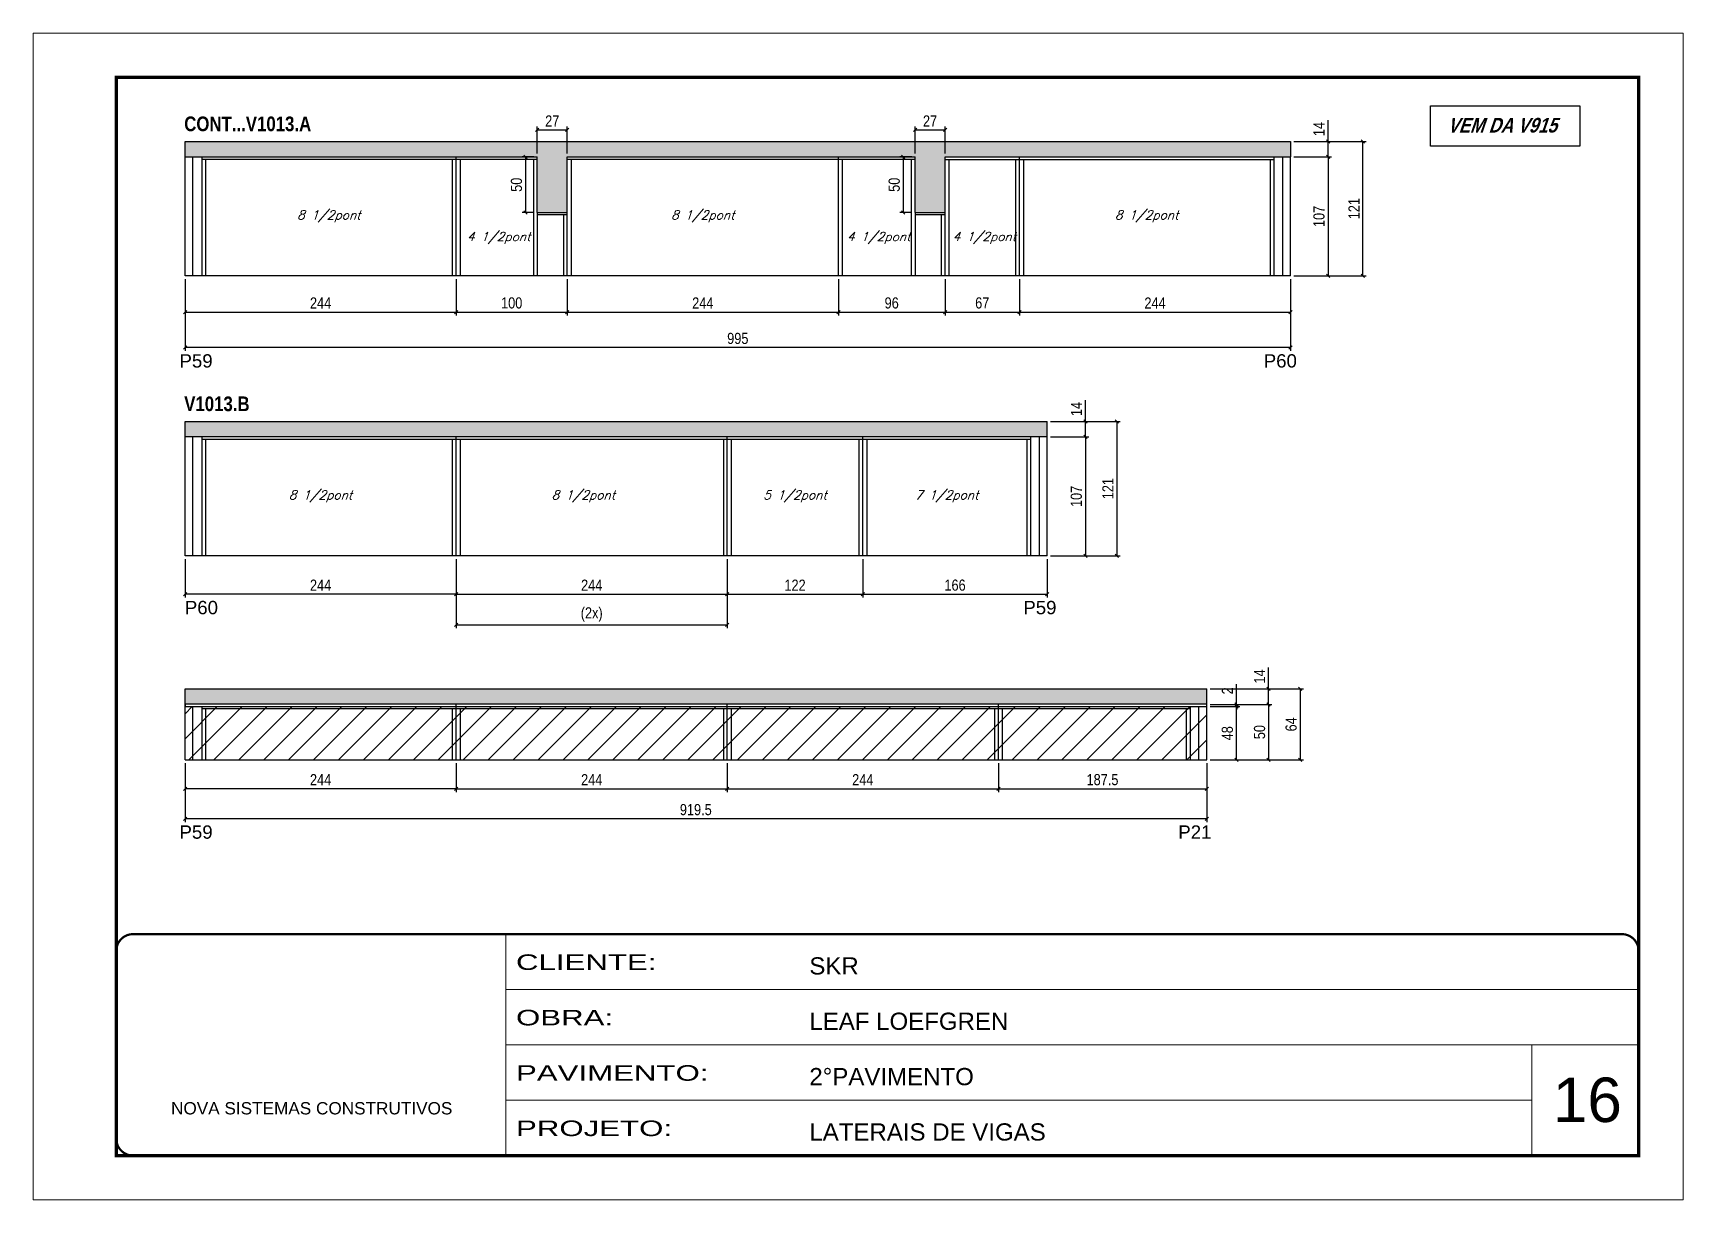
# Model space of a CAD drawing. Extents: x 3309 to 9563, y -2522 to 14608.
# Drawn here: x 8078 to 9563, y 10112 to 11162 of the extents above; entities that cross this region are included whole.
import ezdxf

# ---------------------------------------------------------------- set-up
doc = ezdxf.new("R2010")
doc.units = 0
doc.linetypes.add('CONTINUO', pattern=[0])
doc.linetypes.add('DASHED', pattern=[0.75, 0.5, -0.25])
for name, color, linetype in [('5', 5, 'Continuous'), ('COTA', 241, 'Continuous'), ('NOMENCLATURA', 7, 'Continuous'), ('Painéis', 200, 'Continuous'), ('SARR_2.2x7', 40, 'Continuous'), ('SARR_3.5x7', 81, 'Continuous'), ('texto', 7, 'Continuous')]:
    doc.layers.add(name, color=color, linetype=linetype)
for name, color, linetype, lineweight in [('CARIMBO', 255, 'Continuous', 9), ('Folhas', 255, 'Continuous', 9), ('Hachura', 251, 'Continuous', 9), ('SARRAFO DE PRESSAO', 251, 'DASHED', 9)]:
    doc.layers.add(name, color=color, linetype=linetype, lineweight=lineweight)
doc.styles.add('ARIAL', font='arial.ttf')
doc.styles.add('COTA TECNICA', font='techl___.ttf', dxfattribs={"height": 10})
doc.styles.add('Romans', font='romans.shx')
doc.styles.get("Standard").update_dxf_attribs({"font": 'arial.ttf'})
doc.styles.add('TECNICA', font='techb___.ttf', dxfattribs={"height": 10})
doc.styles.add('Tecnologia', font='')
doc.styles.get('Tecnologia').set_extended_font_data('Forgotten Futurist')
doc.dimstyles.new('PAINEL', dxfattribs={"dimtxt": 10, "dimasz": 3, "dimexe": 3, "dimexo": 3, "dimgap": 3, "dimtad": 1, "dimdec": 1, "dimzin": 12, "dimdsep": 46, "dimtxsty": 'COTA TECNICA', "dimblk1": 'OBLIQUE', "dimblk2": 'OBLIQUE', "dimsah": 1, "dimcen": 0.9, "dimclrd": 4, "dimclre": 4, "dimclrt": 240, "dimadec": 1, "dimazin": 3, "dimtfac": 1, "dimtdec": 1, "dimtmove": 0, "dimatfit": 3, "dimfxl": 1, "dimtolj": 1, "dimtzin": 12, "dimarcsym": 0})

msp = doc.modelspace()

# ---------------------------------------------------------------- texts
at = {"layer": '5', "linetype": 'Continuous'}
for s, p in [('P59', (8209.72, 10861.13)), ('P60', (9185.55, 10861.13)), ('P60', (8214.54, 10639.19)), ('P59', (8969.18, 10639.19)), ('P59', (8209.72, 10437.18)), ('P21', (9108.64, 10437.18))]:
    msp.add_text(s, height=12, rotation=359.99996, dxfattribs=at).set_placement(p)
at = {"layer": 'CARIMBO', "style": 'ARIAL'}
msp.add_text('16', height=40, dxfattribs=at).set_placement((9445.73, 10182.28))
at = {"layer": 'NOMENCLATURA', "style": 'TECNICA'}
for s, p in [('CONT...V1013.A', (8213.97, 11073.8)), ('V1013.B', (8213.97, 10821.9))]:
    msp.add_text(s, height=13.2, dxfattribs=at).set_placement(p)
at = {"layer": 'NOMENCLATURA', "insert": (9400, 11085.76, 0), "char_height": 13.2, "width": 300.2766, "attachment_point": 2, "style": 'TECNICA'}
msp.add_mtext('{\\Q19;VEM DA V915}', dxfattribs=at)
at = {"layer": 'texto', "color": 2, "char_height": 8, "attachment_point": 5, "style": 'Romans'}
for s, insert in [('{\\Q19;\\C256;8 1/2pont}', (8344.19, 10997.14)), ('{\\Q19;\\C256;8 1/2pont}', (8680.69, 10997.14)), ('{\\Q19;\\C256;8 1/2pont}', (9080.19, 10997.14)), ('{\\Q19;\\C256;4 1/2pont}', (8497.07, 10977.7)), ('{\\Q19;\\C256;4 1/2pont}', (8839.07, 10977.7)), ('{\\Q19;\\C256;4 1/2pont}', (8934.07, 10977.7)), ('{\\Q19;\\C256;8 1/2pont}', (8336.69, 10745.22)), ('{\\Q19;\\C256;8 1/2pont}', (8573.19, 10745.22)), ('{\\Q19;\\C256;5 1/2pont}', (8763.69, 10745.22)), ('{\\Q19;\\C256;7 1/2pont}', (8900.19, 10745.22))]:
    msp.add_mtext(s, dxfattribs=dict(at, insert=insert))

# ---------------------------------------------------------------- blocks, each defined once
blk = doc.blocks.new('9999999999')
at = {"color": 30, "linetype": 'CONTINUO'}
for p, q in [((98564.6, 34230.2), (98564.6, 34429.4)), ((98564.6, 34379.6), (99584, 34379.6)), ((98564.6, 34329.8), (99488, 34329.8)), ((99584, 34329.8), (99488, 34329.8)), ((99488, 34329.8), (99488, 34230.2)), ((98564.6, 34280), (99488, 34280))]:
    blk.add_line(p, q, dxfattribs=at)
at = {"color": 30, "linetype": 'CONTINUO', "const_width": 2}
blk.add_lwpolyline([(99584, 34230.2), (99584, 34414.4, 0.414214), (99569, 34429.4), (98229, 34429.4, 0.414214), (98214, 34414.4), (98214, 34245.2, 0.414214), (98229, 34230.2), (99584, 34230.2)], format="xyb", dxfattribs=at)
at = {"layer": 'Folhas'}
blk.add_lwpolyline([(98139, 34190.2), (99624, 34190.2), (99624, 35240.2), (98139, 35240.2)], close=True, dxfattribs=at)
at = {"layer": 'Folhas', "color": 30, "const_width": 3}
blk.add_lwpolyline([(98214, 34230.2), (99584, 34230.2), (99584, 35200.2), (98214, 35200.2)], close=True, dxfattribs=at)
at = {"color": 7, "linetype": 'Continuous', "ltscale": 5, "style": 'ARIAL'}
for s, height, p in [('SKR', 15.48, (98837.7, 34393.1)), ('LEAF LOEFGREN', 15.483, (98837.7, 34343.3)), ('2°PAVIMENTO', 15.483, (98837.7, 34293.5)), ('NOVA SISTEMAS CONSTRUTIVOS', 11.059, (98263.2, 34267.2)), ('LATERAIS DE VIGAS', 15.483, (98837.7, 34243.7))]:
    blk.add_text(s, height=height, dxfattribs=at).set_placement(p)
at = {"layer": 'Folhas', "color": 7, "style": 'Tecnologia', "width": 1.5}
for s, p in [('CLIENTE:', (98573.7, 34397.2)), ('OBRA:', (98573.7, 34347.3)), ('PAVIMENTO:', (98573.7, 34297.5)), ('PROJETO:', (98573.7, 34247.7))]:
    blk.add_text(s, height=14, dxfattribs=at).set_placement(p)
blk = doc.blocks.new('_Oblique')
at = {"color": 0, "linetype": 'ByBlock', "lineweight": -2}
blk.add_line((-0.5, -0.5), (0.5, 0.5), dxfattribs=at)
blk = doc.blocks.new('*D434')
at = {"layer": 'COTA', "color": 4, "lineweight": -2, "transparency": 16777216}
for p, q in [((8214.7, 10940.7), (8214.7, 10908.1)), ((8458.7, 10940.7), (8458.7, 10908.1)), ((8214.7, 10911.1), (8458.7, 10911.1))]:
    blk.add_line(p, q, dxfattribs=at)
at = {"layer": 'Defpoints', "color": 0, "transparency": 16777216}
for p in [(8214.7, 10943.7), (8458.7, 10943.7), (8458.7, 10911.1)]:
    blk.add_point(p, dxfattribs=at)
at = {"layer": 'COTA', "color": 4, "lineweight": -2, "transparency": 16777216, "xscale": 3, "yscale": 3, "zscale": 3, "rotation": 180}
blk.add_blockref('_Oblique', (8214.7, 10911.1), dxfattribs=at)
at = {"layer": 'COTA', "color": 4, "lineweight": -2, "transparency": 16777216, "xscale": 3, "yscale": 3, "zscale": 3}
blk.add_blockref('_Oblique', (8458.7, 10911.1), dxfattribs=at)
at = {"layer": 'COTA', "color": 240, "transparency": 16777216, "insert": (8336.7, 10919.2), "char_height": 10, "attachment_point": 5, "style": 'COTA TECNICA'}
blk.add_mtext('\\A1;244', dxfattribs=at)
blk = doc.blocks.new('*D435')
at = {"layer": 'COTA', "color": 4, "lineweight": -2, "transparency": 16777216}
for p, q in [((8458.7, 10940.7), (8458.7, 10908.1)), ((8558.7, 10940.7), (8558.7, 10908.1)), ((8458.7, 10911.1), (8558.7, 10911.1))]:
    blk.add_line(p, q, dxfattribs=at)
at = {"layer": 'Defpoints', "color": 0, "transparency": 16777216}
for p in [(8458.7, 10943.7), (8558.7, 10943.7), (8558.7, 10911.1)]:
    blk.add_point(p, dxfattribs=at)
at = {"layer": 'COTA', "color": 4, "lineweight": -2, "transparency": 16777216, "xscale": 3, "yscale": 3, "zscale": 3, "rotation": 180}
blk.add_blockref('_Oblique', (8458.7, 10911.1), dxfattribs=at)
at = {"layer": 'COTA', "color": 4, "lineweight": -2, "transparency": 16777216, "xscale": 3, "yscale": 3, "zscale": 3}
blk.add_blockref('_Oblique', (8558.7, 10911.1), dxfattribs=at)
at = {"layer": 'COTA', "color": 240, "transparency": 16777216, "insert": (8508.7, 10919.2), "char_height": 10, "attachment_point": 5, "style": 'COTA TECNICA'}
blk.add_mtext('\\A1;100', dxfattribs=at)
blk = doc.blocks.new('*D436')
at = {"layer": 'COTA', "color": 4, "lineweight": -2, "transparency": 16777216}
for p, q in [((8558.7, 10940.7), (8558.7, 10908.1)), ((8802.7, 10940.7), (8802.7, 10908.1)), ((8558.7, 10911.1), (8802.7, 10911.1))]:
    blk.add_line(p, q, dxfattribs=at)
at = {"layer": 'Defpoints', "color": 0, "transparency": 16777216}
for p in [(8558.7, 10943.7), (8802.7, 10943.7), (8802.7, 10911.1)]:
    blk.add_point(p, dxfattribs=at)
at = {"layer": 'COTA', "color": 4, "lineweight": -2, "transparency": 16777216, "xscale": 3, "yscale": 3, "zscale": 3, "rotation": 180}
blk.add_blockref('_Oblique', (8558.7, 10911.1), dxfattribs=at)
at = {"layer": 'COTA', "color": 4, "lineweight": -2, "transparency": 16777216, "xscale": 3, "yscale": 3, "zscale": 3}
blk.add_blockref('_Oblique', (8802.7, 10911.1), dxfattribs=at)
at = {"layer": 'COTA', "color": 240, "transparency": 16777216, "insert": (8680.7, 10919.2), "char_height": 10, "attachment_point": 5, "style": 'COTA TECNICA'}
blk.add_mtext('\\A1;244', dxfattribs=at)
blk = doc.blocks.new('*D437')
at = {"layer": 'COTA', "color": 4, "lineweight": -2, "transparency": 16777216}
for p, q in [((8802.7, 10940.7), (8802.7, 10908.1)), ((8898.7, 10940.7), (8898.7, 10908.1)), ((8802.7, 10911.1), (8898.7, 10911.1))]:
    blk.add_line(p, q, dxfattribs=at)
at = {"layer": 'Defpoints', "color": 0, "transparency": 16777216}
for p in [(8802.7, 10943.7), (8898.7, 10943.7), (8898.7, 10911.1)]:
    blk.add_point(p, dxfattribs=at)
at = {"layer": 'COTA', "color": 4, "lineweight": -2, "transparency": 16777216, "xscale": 3, "yscale": 3, "zscale": 3, "rotation": 180}
blk.add_blockref('_Oblique', (8802.7, 10911.1), dxfattribs=at)
at = {"layer": 'COTA', "color": 4, "lineweight": -2, "transparency": 16777216, "xscale": 3, "yscale": 3, "zscale": 3}
blk.add_blockref('_Oblique', (8898.7, 10911.1), dxfattribs=at)
at = {"layer": 'COTA', "color": 240, "transparency": 16777216, "insert": (8850.7, 10919.2), "char_height": 10, "attachment_point": 5, "style": 'COTA TECNICA'}
blk.add_mtext('\\A1;96', dxfattribs=at)
blk = doc.blocks.new('*D438')
at = {"layer": 'COTA', "color": 4, "lineweight": -2, "transparency": 16777216}
for p, q in [((8898.7, 10940.7), (8898.7, 10908.1)), ((8965.7, 10940.7), (8965.7, 10908.1)), ((8898.7, 10911.1), (8965.7, 10911.1))]:
    blk.add_line(p, q, dxfattribs=at)
at = {"layer": 'Defpoints', "color": 0, "transparency": 16777216}
for p in [(8898.7, 10943.7), (8965.7, 10943.7), (8965.7, 10911.1)]:
    blk.add_point(p, dxfattribs=at)
at = {"layer": 'COTA', "color": 4, "lineweight": -2, "transparency": 16777216, "xscale": 3, "yscale": 3, "zscale": 3, "rotation": 180}
blk.add_blockref('_Oblique', (8898.7, 10911.1), dxfattribs=at)
at = {"layer": 'COTA', "color": 4, "lineweight": -2, "transparency": 16777216, "xscale": 3, "yscale": 3, "zscale": 3}
blk.add_blockref('_Oblique', (8965.7, 10911.1), dxfattribs=at)
at = {"layer": 'COTA', "color": 240, "transparency": 16777216, "insert": (8932.2, 10919.2), "char_height": 10, "attachment_point": 5, "style": 'COTA TECNICA'}
blk.add_mtext('\\A1;67', dxfattribs=at)
blk = doc.blocks.new('*D439')
at = {"layer": 'COTA', "color": 4, "lineweight": -2, "transparency": 16777216}
for p, q in [((8965.7, 10940.7), (8965.7, 10908.1)), ((9209.7, 10940.7), (9209.7, 10908.1)), ((8965.7, 10911.1), (9209.7, 10911.1))]:
    blk.add_line(p, q, dxfattribs=at)
at = {"layer": 'Defpoints', "color": 0, "transparency": 16777216}
for p in [(8965.7, 10943.7), (9209.7, 10943.7), (9209.7, 10911.1)]:
    blk.add_point(p, dxfattribs=at)
at = {"layer": 'COTA', "color": 4, "lineweight": -2, "transparency": 16777216, "xscale": 3, "yscale": 3, "zscale": 3, "rotation": 180}
blk.add_blockref('_Oblique', (8965.7, 10911.1), dxfattribs=at)
at = {"layer": 'COTA', "color": 4, "lineweight": -2, "transparency": 16777216, "xscale": 3, "yscale": 3, "zscale": 3}
blk.add_blockref('_Oblique', (9209.7, 10911.1), dxfattribs=at)
at = {"layer": 'COTA', "color": 240, "transparency": 16777216, "insert": (9087.7, 10919.2), "char_height": 10, "attachment_point": 5, "style": 'COTA TECNICA'}
blk.add_mtext('\\A1;244', dxfattribs=at)
blk = doc.blocks.new('*D440')
at = {"layer": 'COTA', "color": 4, "lineweight": -2, "transparency": 16777216}
for p, q in [((8214.7, 10940.7), (8214.7, 10876.1)), ((9209.7, 10940.7), (9209.7, 10876.1)), ((9209.7, 10879.1), (8214.7, 10879.1))]:
    blk.add_line(p, q, dxfattribs=at)
at = {"layer": 'Defpoints', "color": 0, "transparency": 16777216}
for p in [(8214.7, 10943.7), (9209.7, 10943.7), (8214.7, 10879.1)]:
    blk.add_point(p, dxfattribs=at)
at = {"layer": 'COTA', "color": 4, "lineweight": -2, "transparency": 16777216, "xscale": 3, "yscale": 3, "zscale": 3, "rotation": 180}
blk.add_blockref('_Oblique', (8214.7, 10879.1), dxfattribs=at)
at = {"layer": 'COTA', "color": 4, "lineweight": -2, "transparency": 16777216, "xscale": 3, "yscale": 3, "zscale": 3}
blk.add_blockref('_Oblique', (9209.7, 10879.1), dxfattribs=at)
at = {"layer": 'COTA', "color": 240, "transparency": 16777216, "insert": (8712.2, 10887.3), "char_height": 10, "attachment_point": 5, "style": 'COTA TECNICA'}
blk.add_mtext('\\A1;995', dxfattribs=at)
blk = doc.blocks.new('*D441')
at = {"layer": 'COTA', "color": 4, "lineweight": -2, "transparency": 16777216}
for p, q in [((9212.7, 11050.6), (9246.4, 11050.6)), ((9243.4, 11050.6), (9243.4, 10943.7)), ((9212.7, 10943.7), (9246.4, 10943.7))]:
    blk.add_line(p, q, dxfattribs=at)
at = {"layer": 'Defpoints', "color": 0, "transparency": 16777216}
for p in [(9209.7, 11050.6), (9209.7, 10943.7), (9243.4, 10943.7)]:
    blk.add_point(p, dxfattribs=at)
at = {"layer": 'COTA', "color": 4, "lineweight": -2, "transparency": 16777216, "xscale": 3, "yscale": 3, "zscale": 3}
for p, rotation in [((9243.4, 11050.6), 90), ((9243.4, 10943.7), 270)]:
    blk.add_blockref('_Oblique', p, dxfattribs=dict(at, rotation=rotation))
at = {"layer": 'COTA', "color": 240, "transparency": 16777216, "insert": (9235.3, 10997.1), "char_height": 10, "attachment_point": 5, "rotation": 90, "style": 'COTA TECNICA'}
blk.add_mtext('\\A1;107', dxfattribs=at)
blk = doc.blocks.new('*D442')
at = {"layer": 'COTA', "color": 4, "lineweight": -2, "transparency": 16777216}
for p, q in [((9243.4, 11064.6), (9243.4, 11083.7)), ((9212.7, 11064.6), (9246.4, 11064.6)), ((9243.4, 11050.6), (9243.4, 11064.6)), ((9212.7, 11050.6), (9246.4, 11050.6))]:
    blk.add_line(p, q, dxfattribs=at)
at = {"layer": 'Defpoints', "color": 0, "transparency": 16777216}
for p in [(9209.7, 11064.6), (9243.4, 11064.6), (9209.7, 11050.6)]:
    blk.add_point(p, dxfattribs=at)
at = {"layer": 'COTA', "color": 4, "lineweight": -2, "transparency": 16777216, "xscale": 3, "yscale": 3, "zscale": 3}
for p, rotation in [((9243.4, 11064.6), 90), ((9243.4, 11050.6), 270)]:
    blk.add_blockref('_Oblique', p, dxfattribs=dict(at, rotation=rotation))
at = {"layer": 'COTA', "color": 240, "transparency": 16777216, "insert": (9235.3, 11075.7), "char_height": 10, "attachment_point": 5, "rotation": 90, "style": 'COTA TECNICA'}
blk.add_mtext('\\A1;14', dxfattribs=at)
blk = doc.blocks.new('*D443')
at = {"layer": 'COTA', "color": 4, "lineweight": -2, "transparency": 16777216}
for p, q in [((9212.7, 11064.6), (9277.8, 11064.6)), ((9274.8, 10943.7), (9274.8, 11064.6)), ((9212.7, 10943.7), (9277.8, 10943.7))]:
    blk.add_line(p, q, dxfattribs=at)
at = {"layer": 'Defpoints', "color": 0, "transparency": 16777216}
for p in [(9209.7, 11064.6), (9274.8, 11064.6), (9209.7, 10943.7)]:
    blk.add_point(p, dxfattribs=at)
at = {"layer": 'COTA', "color": 4, "lineweight": -2, "transparency": 16777216, "xscale": 3, "yscale": 3, "zscale": 3}
for p, rotation in [((9274.8, 11064.6), 90), ((9274.8, 10943.7), 270)]:
    blk.add_blockref('_Oblique', p, dxfattribs=dict(at, rotation=rotation))
at = {"layer": 'COTA', "color": 240, "transparency": 16777216, "insert": (9266.8, 11004.1), "char_height": 10, "attachment_point": 5, "rotation": 90, "style": 'COTA TECNICA'}
blk.add_mtext('\\A1;121', dxfattribs=at)
blk = doc.blocks.new('*D444')
at = {"layer": 'COTA', "color": 4, "lineweight": -2, "transparency": 16777216}
for p, q in [((8531.7, 11053.6), (8531.7, 11077.9)), ((8531.7, 11074.9), (8558.7, 11074.9)), ((8558.7, 11053.6), (8558.7, 11077.9))]:
    blk.add_line(p, q, dxfattribs=at)
at = {"layer": 'Defpoints', "color": 0, "transparency": 16777216}
for p in [(8558.7, 11074.9), (8531.7, 11050.6), (8558.7, 11050.6)]:
    blk.add_point(p, dxfattribs=at)
at = {"layer": 'COTA', "color": 4, "lineweight": -2, "transparency": 16777216, "xscale": 3, "yscale": 3, "zscale": 3, "rotation": 180}
blk.add_blockref('_Oblique', (8531.7, 11074.9), dxfattribs=at)
at = {"layer": 'COTA', "color": 4, "lineweight": -2, "transparency": 16777216, "xscale": 3, "yscale": 3, "zscale": 3}
blk.add_blockref('_Oblique', (8558.7, 11074.9), dxfattribs=at)
at = {"layer": 'COTA', "color": 240, "transparency": 16777216, "insert": (8545.2, 11083), "char_height": 10, "attachment_point": 5, "style": 'COTA TECNICA'}
blk.add_mtext('\\A1;27', dxfattribs=at)
blk = doc.blocks.new('*D445')
at = {"layer": 'COTA', "color": 4, "lineweight": -2, "transparency": 16777216}
for p, q in [((8528.7, 11050.6), (8518.1, 11050.6)), ((8521.1, 11050.6), (8521.1, 11000.6)), ((8528.7, 11000.6), (8518.1, 11000.6))]:
    blk.add_line(p, q, dxfattribs=at)
at = {"layer": 'Defpoints', "color": 0, "transparency": 16777216}
for p in [(8531.7, 11050.6), (8521.1, 11000.6), (8531.7, 11000.6)]:
    blk.add_point(p, dxfattribs=at)
at = {"layer": 'COTA', "color": 4, "lineweight": -2, "transparency": 16777216, "xscale": 3, "yscale": 3, "zscale": 3}
for p, rotation in [((8521.1, 11050.6), 90), ((8521.1, 11000.6), 270)]:
    blk.add_blockref('_Oblique', p, dxfattribs=dict(at, rotation=rotation))
at = {"layer": 'COTA', "color": 240, "transparency": 16777216, "insert": (8513, 11025.6), "char_height": 10, "attachment_point": 5, "rotation": 90, "style": 'COTA TECNICA'}
blk.add_mtext('\\A1;50', dxfattribs=at)
blk = doc.blocks.new('*D446')
at = {"layer": 'COTA', "color": 4, "lineweight": -2, "transparency": 16777216}
for p, q in [((8871.7, 11053.6), (8871.7, 11077.9)), ((8871.7, 11074.9), (8898.7, 11074.9)), ((8898.7, 11053.6), (8898.7, 11077.9))]:
    blk.add_line(p, q, dxfattribs=at)
at = {"layer": 'Defpoints', "color": 0, "transparency": 16777216}
for p in [(8898.7, 11074.9), (8871.7, 11050.6), (8898.7, 11050.6)]:
    blk.add_point(p, dxfattribs=at)
at = {"layer": 'COTA', "color": 4, "lineweight": -2, "transparency": 16777216, "xscale": 3, "yscale": 3, "zscale": 3, "rotation": 180}
blk.add_blockref('_Oblique', (8871.7, 11074.9), dxfattribs=at)
at = {"layer": 'COTA', "color": 4, "lineweight": -2, "transparency": 16777216, "xscale": 3, "yscale": 3, "zscale": 3}
blk.add_blockref('_Oblique', (8898.7, 11074.9), dxfattribs=at)
at = {"layer": 'COTA', "color": 240, "transparency": 16777216, "insert": (8885.2, 11083), "char_height": 10, "attachment_point": 5, "style": 'COTA TECNICA'}
blk.add_mtext('\\A1;27', dxfattribs=at)
blk = doc.blocks.new('*D447')
at = {"layer": 'COTA', "color": 4, "lineweight": -2, "transparency": 16777216}
for p, q in [((8868.7, 11050.6), (8858.1, 11050.6)), ((8861.1, 11050.6), (8861.1, 11000.6)), ((8868.7, 11000.6), (8858.1, 11000.6))]:
    blk.add_line(p, q, dxfattribs=at)
at = {"layer": 'Defpoints', "color": 0, "transparency": 16777216}
for p in [(8871.7, 11050.6), (8861.1, 11000.6), (8871.7, 11000.6)]:
    blk.add_point(p, dxfattribs=at)
at = {"layer": 'COTA', "color": 4, "lineweight": -2, "transparency": 16777216, "xscale": 3, "yscale": 3, "zscale": 3}
for p, rotation in [((8861.1, 11050.6), 90), ((8861.1, 11000.6), 270)]:
    blk.add_blockref('_Oblique', p, dxfattribs=dict(at, rotation=rotation))
at = {"layer": 'COTA', "color": 240, "transparency": 16777216, "insert": (8853, 11025.6), "char_height": 10, "attachment_point": 5, "rotation": 90, "style": 'COTA TECNICA'}
blk.add_mtext('\\A1;50', dxfattribs=at)
blk = doc.blocks.new('*D448')
at = {"layer": 'COTA', "color": 4, "linetype": 'ByBlock', "lineweight": -2, "transparency": 16777216}
for p, q in [((8214.7, 10688.7), (8214.7, 10654.2)), ((8458.7, 10688.7), (8458.7, 10654.2)), ((8458.7, 10657.2), (8214.7, 10657.2))]:
    blk.add_line(p, q, dxfattribs=at)
at = {"layer": 'Defpoints', "color": 0, "linetype": 'ByBlock', "transparency": 16777216}
for p in [(8214.7, 10691.7), (8458.7, 10691.7), (8214.7, 10657.2)]:
    blk.add_point(p, dxfattribs=at)
at = {"layer": 'COTA', "color": 4, "linetype": 'ByBlock', "lineweight": -2, "transparency": 16777216, "xscale": 3, "yscale": 3, "zscale": 3, "rotation": 180}
blk.add_blockref('_Oblique', (8214.7, 10657.2), dxfattribs=at)
at = {"layer": 'COTA', "color": 4, "linetype": 'ByBlock', "lineweight": -2, "transparency": 16777216, "xscale": 3, "yscale": 3, "zscale": 3}
blk.add_blockref('_Oblique', (8458.7, 10657.2), dxfattribs=at)
at = {"layer": 'COTA', "color": 240, "linetype": 'ByBlock', "transparency": 16777216, "insert": (8336.7, 10665.3), "char_height": 10, "attachment_point": 5, "style": 'COTA TECNICA'}
blk.add_mtext('\\A1;244', dxfattribs=at)
blk = doc.blocks.new('*D449')
at = {"layer": 'COTA', "color": 4, "lineweight": -2, "transparency": 16777216}
for p, q in [((8458.7, 10688.7), (8458.7, 10654.2)), ((8702.7, 10688.7), (8702.7, 10654.2)), ((8458.7, 10657.2), (8702.7, 10657.2))]:
    blk.add_line(p, q, dxfattribs=at)
at = {"layer": 'Defpoints', "color": 0, "transparency": 16777216}
for p in [(8458.7, 10691.7, 0), (8702.7, 10691.7, 0), (8702.7, 10657.2)]:
    blk.add_point(p, dxfattribs=at)
at = {"layer": 'COTA', "color": 4, "lineweight": -2, "transparency": 16777216, "xscale": 3, "yscale": 3, "zscale": 3, "rotation": 180}
blk.add_blockref('_Oblique', (8458.7, 10657.2), dxfattribs=at)
at = {"layer": 'COTA', "color": 4, "lineweight": -2, "transparency": 16777216, "xscale": 3, "yscale": 3, "zscale": 3}
blk.add_blockref('_Oblique', (8702.7, 10657.2), dxfattribs=at)
at = {"layer": 'COTA', "color": 240, "transparency": 16777216, "insert": (8580.7, 10665.3), "char_height": 10, "attachment_point": 5, "style": 'COTA TECNICA'}
blk.add_mtext('\\A1;244', dxfattribs=at)
blk = doc.blocks.new('*D450')
at = {"layer": 'COTA', "color": 4, "lineweight": -2, "transparency": 16777216}
for p, q in [((8993.7, 10812.7), (9056.4, 10812.7)), ((9053.4, 10812.7), (9053.4, 10691.7)), ((8993.7, 10691.7), (9056.4, 10691.7))]:
    blk.add_line(p, q, dxfattribs=at)
at = {"layer": 'Defpoints', "color": 0, "transparency": 16777216}
for p in [(8990.7, 10812.7, 0), (8990.7, 10691.7, 0), (9053.4, 10691.7)]:
    blk.add_point(p, dxfattribs=at)
at = {"layer": 'COTA', "color": 4, "lineweight": -2, "transparency": 16777216, "xscale": 3, "yscale": 3, "zscale": 3}
for p, rotation in [((9053.4, 10812.7), 90), ((9053.4, 10691.7), 270)]:
    blk.add_blockref('_Oblique', p, dxfattribs=dict(at, rotation=rotation))
at = {"layer": 'COTA', "color": 240, "transparency": 16777216, "insert": (9045.3, 10752.2), "char_height": 10, "attachment_point": 5, "rotation": 90, "style": 'COTA TECNICA'}
blk.add_mtext('\\A1;121', dxfattribs=at)
blk = doc.blocks.new('*D451')
at = {"layer": 'COTA', "color": 4, "lineweight": -2, "transparency": 16777216}
for p, q in [((8702.7, 10688.7), (8702.7, 10654.2)), ((8824.7, 10688.7), (8824.7, 10654.2)), ((8702.7, 10657.2), (8824.7, 10657.2))]:
    blk.add_line(p, q, dxfattribs=at)
at = {"layer": 'Defpoints', "color": 0, "transparency": 16777216}
for p in [(8702.7, 10691.7, 0), (8824.7, 10691.7, 0), (8824.7, 10657.2)]:
    blk.add_point(p, dxfattribs=at)
at = {"layer": 'COTA', "color": 4, "lineweight": -2, "transparency": 16777216, "xscale": 3, "yscale": 3, "zscale": 3, "rotation": 180}
blk.add_blockref('_Oblique', (8702.7, 10657.2), dxfattribs=at)
at = {"layer": 'COTA', "color": 4, "lineweight": -2, "transparency": 16777216, "xscale": 3, "yscale": 3, "zscale": 3}
blk.add_blockref('_Oblique', (8824.7, 10657.2), dxfattribs=at)
at = {"layer": 'COTA', "color": 240, "transparency": 16777216, "insert": (8763.7, 10665.3), "char_height": 10, "attachment_point": 5, "style": 'COTA TECNICA'}
blk.add_mtext('\\A1;122', dxfattribs=at)
blk = doc.blocks.new('*D452')
at = {"layer": 'COTA', "color": 4, "lineweight": -2, "transparency": 16777216}
for p, q in [((8993.7, 10798.7), (9028, 10798.7)), ((9025, 10798.7), (9025, 10691.7)), ((8993.7, 10691.7), (9028, 10691.7))]:
    blk.add_line(p, q, dxfattribs=at)
at = {"layer": 'Defpoints', "color": 0, "transparency": 16777216}
for p in [(8990.7, 10798.7, 0), (8990.7, 10691.7, 0), (9025, 10691.7)]:
    blk.add_point(p, dxfattribs=at)
at = {"layer": 'COTA', "color": 4, "lineweight": -2, "transparency": 16777216, "xscale": 3, "yscale": 3, "zscale": 3}
for p, rotation in [((9025, 10798.7), 90), ((9025, 10691.7), 270)]:
    blk.add_blockref('_Oblique', p, dxfattribs=dict(at, rotation=rotation))
at = {"layer": 'COTA', "color": 240, "transparency": 16777216, "insert": (9016.9, 10745.2), "char_height": 10, "attachment_point": 5, "rotation": 90, "style": 'COTA TECNICA'}
blk.add_mtext('\\A1;107', dxfattribs=at)
blk = doc.blocks.new('*D453')
at = {"layer": 'COTA', "color": 4, "lineweight": -2, "transparency": 16777216}
for p, q in [((9025, 10812.7), (9025, 10831.8)), ((8993.7, 10812.7), (9028, 10812.7)), ((9025, 10798.7), (9025, 10812.7)), ((8993.7, 10798.7), (9028, 10798.7))]:
    blk.add_line(p, q, dxfattribs=at)
at = {"layer": 'Defpoints', "color": 0, "transparency": 16777216}
for p in [(8990.7, 10812.7, 0), (9025, 10812.7), (8990.7, 10798.7, 0)]:
    blk.add_point(p, dxfattribs=at)
at = {"layer": 'COTA', "color": 4, "lineweight": -2, "transparency": 16777216, "xscale": 3, "yscale": 3, "zscale": 3}
for p, rotation in [((9025, 10812.7), 90), ((9025, 10798.7), 270)]:
    blk.add_blockref('_Oblique', p, dxfattribs=dict(at, rotation=rotation))
at = {"layer": 'COTA', "color": 240, "transparency": 16777216, "insert": (9017, 10823.8), "char_height": 10, "attachment_point": 5, "rotation": 90, "style": 'COTA TECNICA'}
blk.add_mtext('\\A1;14', dxfattribs=at)
blk = doc.blocks.new('*D454')
at = {"layer": 'COTA', "color": 4, "lineweight": -2, "transparency": 16777216}
for p, q in [((8458.7, 10688.7), (8458.7, 10626.7)), ((8702.7, 10688.7), (8702.7, 10626.7)), ((8458.7, 10629.7), (8702.7, 10629.7))]:
    blk.add_line(p, q, dxfattribs=at)
at = {"layer": 'Defpoints', "color": 0, "transparency": 16777216}
for p in [(8458.7, 10691.7), (8702.7, 10691.7), (8702.7, 10629.7)]:
    blk.add_point(p, dxfattribs=at)
at = {"layer": 'COTA', "color": 4, "lineweight": -2, "transparency": 16777216, "xscale": 3, "yscale": 3, "zscale": 3, "rotation": 180}
blk.add_blockref('_Oblique', (8458.7, 10629.7), dxfattribs=at)
at = {"layer": 'COTA', "color": 4, "lineweight": -2, "transparency": 16777216, "xscale": 3, "yscale": 3, "zscale": 3}
blk.add_blockref('_Oblique', (8702.7, 10629.7), dxfattribs=at)
at = {"layer": 'COTA', "color": 240, "transparency": 16777216, "insert": (8580.7, 10638.9), "char_height": 10, "attachment_point": 5, "style": 'COTA TECNICA'}
blk.add_mtext('\\A1;(2x)', dxfattribs=at)
blk = doc.blocks.new('*D455')
at = {"layer": 'COTA', "color": 4, "lineweight": -2, "transparency": 16777216}
for p, q in [((8824.7, 10688.7), (8824.7, 10654.2)), ((8990.7, 10688.7), (8990.7, 10654.2)), ((8824.7, 10657.2), (8990.7, 10657.2))]:
    blk.add_line(p, q, dxfattribs=at)
at = {"layer": 'Defpoints', "color": 0, "transparency": 16777216}
for p in [(8824.7, 10691.7), (8990.7, 10691.7), (8990.7, 10657.2)]:
    blk.add_point(p, dxfattribs=at)
at = {"layer": 'COTA', "color": 4, "lineweight": -2, "transparency": 16777216, "xscale": 3, "yscale": 3, "zscale": 3, "rotation": 180}
blk.add_blockref('_Oblique', (8824.7, 10657.2), dxfattribs=at)
at = {"layer": 'COTA', "color": 4, "lineweight": -2, "transparency": 16777216, "xscale": 3, "yscale": 3, "zscale": 3}
blk.add_blockref('_Oblique', (8990.7, 10657.2), dxfattribs=at)
at = {"layer": 'COTA', "color": 240, "transparency": 16777216, "insert": (8907.7, 10665.3), "char_height": 10, "attachment_point": 5, "style": 'COTA TECNICA'}
blk.add_mtext('\\A1;166', dxfattribs=at)
blk = doc.blocks.new('*D456')
at = {"layer": 'COTA', "color": 4, "linetype": 'ByBlock', "lineweight": -2, "transparency": 16777216}
for p, q in [((8214.7, 10505.1), (8214.7, 10479.2)), ((8458.7, 10505.1), (8458.7, 10479.2)), ((8458.7, 10482.2), (8214.7, 10482.2))]:
    blk.add_line(p, q, dxfattribs=at)
at = {"layer": 'Defpoints', "color": 0, "linetype": 'ByBlock', "transparency": 16777216}
for p in [(8214.7, 10508.1), (8458.7, 10508.1), (8214.7, 10482.2)]:
    blk.add_point(p, dxfattribs=at)
at = {"layer": 'COTA', "color": 4, "linetype": 'ByBlock', "lineweight": -2, "transparency": 16777216, "xscale": 3, "yscale": 3, "zscale": 3, "rotation": 180}
blk.add_blockref('_Oblique', (8214.7, 10482.2), dxfattribs=at)
at = {"layer": 'COTA', "color": 4, "linetype": 'ByBlock', "lineweight": -2, "transparency": 16777216, "xscale": 3, "yscale": 3, "zscale": 3}
blk.add_blockref('_Oblique', (8458.7, 10482.2), dxfattribs=at)
at = {"layer": 'COTA', "color": 240, "linetype": 'ByBlock', "transparency": 16777216, "insert": (8336.7, 10490.3), "char_height": 10, "attachment_point": 5, "style": 'COTA TECNICA'}
blk.add_mtext('\\A1;244', dxfattribs=at)
blk = doc.blocks.new('*D457')
at = {"layer": 'COTA', "color": 4, "lineweight": -2, "transparency": 16777216}
for p, q in [((8458.7, 10505.1), (8458.7, 10479.2)), ((8702.7, 10505.1), (8702.7, 10479.2)), ((8458.7, 10482.2), (8702.7, 10482.2))]:
    blk.add_line(p, q, dxfattribs=at)
at = {"layer": 'Defpoints', "color": 0, "transparency": 16777216}
for p in [(8458.7, 10508.1, 0), (8702.7, 10508.1, 0), (8702.7, 10482.2)]:
    blk.add_point(p, dxfattribs=at)
at = {"layer": 'COTA', "color": 4, "lineweight": -2, "transparency": 16777216, "xscale": 3, "yscale": 3, "zscale": 3, "rotation": 180}
blk.add_blockref('_Oblique', (8458.7, 10482.2), dxfattribs=at)
at = {"layer": 'COTA', "color": 4, "lineweight": -2, "transparency": 16777216, "xscale": 3, "yscale": 3, "zscale": 3}
blk.add_blockref('_Oblique', (8702.7, 10482.2), dxfattribs=at)
at = {"layer": 'COTA', "color": 240, "transparency": 16777216, "insert": (8580.7, 10490.3), "char_height": 10, "attachment_point": 5, "style": 'COTA TECNICA'}
blk.add_mtext('\\A1;244', dxfattribs=at)
blk = doc.blocks.new('*D458')
at = {"layer": 'COTA', "color": 4, "lineweight": -2, "transparency": 16777216}
for p, q in [((9137.2, 10572.1), (9221.3, 10572.1)), ((9218.3, 10572.1), (9218.3, 10508.1)), ((9137.2, 10508.1), (9221.3, 10508.1))]:
    blk.add_line(p, q, dxfattribs=at)
at = {"layer": 'Defpoints', "color": 0, "transparency": 16777216}
for p in [(9134.2, 10572.1, 0), (9134.2, 10508.1, 0), (9218.3, 10508.1)]:
    blk.add_point(p, dxfattribs=at)
at = {"layer": 'COTA', "color": 4, "lineweight": -2, "transparency": 16777216, "xscale": 3, "yscale": 3, "zscale": 3}
for p, rotation in [((9218.3, 10572.1), 90), ((9218.3, 10508.1), 270)]:
    blk.add_blockref('_Oblique', p, dxfattribs=dict(at, rotation=rotation))
at = {"layer": 'COTA', "color": 240, "transparency": 16777216, "insert": (9210.2, 10540.1), "char_height": 10, "attachment_point": 5, "rotation": 90, "style": 'COTA TECNICA'}
blk.add_mtext('\\A1;64', dxfattribs=at)
blk = doc.blocks.new('*D479')
at = {"layer": 'COTA', "color": 4, "lineweight": -2, "transparency": 16777216}
for p, q in [((8702.7, 10505.1), (8702.7, 10479.2)), ((8946.7, 10505.1), (8946.7, 10479.2)), ((8702.7, 10482.2), (8946.7, 10482.2))]:
    blk.add_line(p, q, dxfattribs=at)
at = {"layer": 'Defpoints', "color": 0, "transparency": 16777216}
for p in [(8702.7, 10508.1, 0), (8946.7, 10508.1, 0), (8946.7, 10482.2)]:
    blk.add_point(p, dxfattribs=at)
at = {"layer": 'COTA', "color": 4, "lineweight": -2, "transparency": 16777216, "xscale": 3, "yscale": 3, "zscale": 3, "rotation": 180}
blk.add_blockref('_Oblique', (8702.7, 10482.2), dxfattribs=at)
at = {"layer": 'COTA', "color": 4, "lineweight": -2, "transparency": 16777216, "xscale": 3, "yscale": 3, "zscale": 3}
blk.add_blockref('_Oblique', (8946.7, 10482.2), dxfattribs=at)
at = {"layer": 'COTA', "color": 240, "transparency": 16777216, "insert": (8824.7, 10490.3), "char_height": 10, "attachment_point": 5, "style": 'COTA TECNICA'}
blk.add_mtext('\\A1;244', dxfattribs=at)
blk = doc.blocks.new('*D480')
at = {"layer": 'COTA', "color": 4, "lineweight": -2, "transparency": 16777216}
for p, q in [((9137.2, 10558.1), (9192.9, 10558.1)), ((9189.9, 10558.1), (9189.9, 10508.1)), ((9137.2, 10508.1), (9192.9, 10508.1))]:
    blk.add_line(p, q, dxfattribs=at)
at = {"layer": 'Defpoints', "color": 0, "transparency": 16777216}
for p in [(9134.2, 10558.1, 0), (9134.2, 10508.1, 0), (9189.9, 10508.1)]:
    blk.add_point(p, dxfattribs=at)
at = {"layer": 'COTA', "color": 4, "lineweight": -2, "transparency": 16777216, "xscale": 3, "yscale": 3, "zscale": 3}
for p, rotation in [((9189.9, 10558.1), 90), ((9189.9, 10508.1), 270)]:
    blk.add_blockref('_Oblique', p, dxfattribs=dict(at, rotation=rotation))
at = {"layer": 'COTA', "color": 240, "transparency": 16777216, "insert": (9181.8, 10533.1), "char_height": 10, "attachment_point": 5, "rotation": 90, "style": 'COTA TECNICA'}
blk.add_mtext('\\A1;50', dxfattribs=at)
blk = doc.blocks.new('*D481')
at = {"layer": 'COTA', "color": 4, "lineweight": -2, "transparency": 16777216}
for p, q in [((9189.9, 10572.1), (9189.9, 10591.2)), ((9137.2, 10572.1), (9192.9, 10572.1)), ((9189.9, 10558.1), (9189.9, 10572.1)), ((9137.2, 10558.1), (9192.9, 10558.1))]:
    blk.add_line(p, q, dxfattribs=at)
at = {"layer": 'Defpoints', "color": 0, "transparency": 16777216}
for p in [(9134.2, 10572.1, 0), (9189.9, 10572.1), (9134.2, 10558.1, 0)]:
    blk.add_point(p, dxfattribs=at)
at = {"layer": 'COTA', "color": 4, "lineweight": -2, "transparency": 16777216, "xscale": 3, "yscale": 3, "zscale": 3}
for p, rotation in [((9189.9, 10572.1), 90), ((9189.9, 10558.1), 270)]:
    blk.add_blockref('_Oblique', p, dxfattribs=dict(at, rotation=rotation))
at = {"layer": 'COTA', "color": 240, "transparency": 16777216, "insert": (9181.8, 10583.2), "char_height": 10, "attachment_point": 5, "rotation": 90, "style": 'COTA TECNICA'}
blk.add_mtext('\\A1;14', dxfattribs=at)
blk = doc.blocks.new('*D459')
at = {"layer": 'COTA', "color": 4, "lineweight": -2, "transparency": 16777216}
for p, q in [((9137.2, 10556.1), (9163.9, 10556.1)), ((9160.9, 10508.1), (9160.9, 10556.1)), ((9137.2, 10508.1), (9163.9, 10508.1))]:
    blk.add_line(p, q, dxfattribs=at)
at = {"layer": 'Defpoints', "color": 0, "transparency": 16777216}
for p in [(9134.2, 10556.1, 0), (9160.9, 10556.1), (9134.2, 10508.1, 0)]:
    blk.add_point(p, dxfattribs=at)
at = {"layer": 'COTA', "color": 4, "lineweight": -2, "transparency": 16777216, "xscale": 3, "yscale": 3, "zscale": 3}
for p, rotation in [((9160.9, 10556.1), 90), ((9160.9, 10508.1), 270)]:
    blk.add_blockref('_Oblique', p, dxfattribs=dict(at, rotation=rotation))
at = {"layer": 'COTA', "color": 240, "transparency": 16777216, "insert": (9152.8, 10532.1), "char_height": 10, "attachment_point": 5, "rotation": 90, "style": 'COTA TECNICA'}
blk.add_mtext('\\A1;48', dxfattribs=at)
blk = doc.blocks.new('*D460')
at = {"layer": 'COTA', "color": 4, "lineweight": -2, "transparency": 16777216}
for p, q in [((9160.9, 10558.1), (9160.9, 10576.2)), ((9137.2, 10558.1), (9163.9, 10558.1)), ((9137.2, 10556.1), (9163.9, 10556.1)), ((9160.9, 10556.1), (9160.9, 10558.1)), ((9160.9, 10556.1), (9160.9, 10553.1))]:
    blk.add_line(p, q, dxfattribs=at)
at = {"layer": 'Defpoints', "color": 0, "transparency": 16777216}
for p in [(9134.2, 10558.1, 0), (9134.2, 10556.1, 0), (9160.9, 10558.1)]:
    blk.add_point(p, dxfattribs=at)
at = {"layer": 'COTA', "color": 4, "lineweight": -2, "transparency": 16777216, "xscale": 3, "yscale": 3, "zscale": 3}
for p, rotation in [((9160.9, 10558.1), 270), ((9160.9, 10556.1), 90)]:
    blk.add_blockref('_Oblique', p, dxfattribs=dict(at, rotation=rotation))
at = {"layer": 'COTA', "color": 240, "transparency": 16777216, "insert": (9152.9, 10570.2), "char_height": 10, "attachment_point": 5, "rotation": 90, "style": 'COTA TECNICA'}
blk.add_mtext('\\A1;2', dxfattribs=at)
blk = doc.blocks.new('*D461')
at = {"layer": 'COTA', "color": 4, "lineweight": -2, "transparency": 16777216}
for p, q in [((9137.2, 10558.1), (9192.9, 10558.1)), ((9189.9, 10558.1), (9189.9, 10508.1)), ((9137.2, 10508.1), (9192.9, 10508.1))]:
    blk.add_line(p, q, dxfattribs=at)
at = {"layer": 'Defpoints', "color": 0, "transparency": 16777216}
for p in [(9134.2, 10558.1, 0), (9134.2, 10508.1, 0), (9189.9, 10508.1)]:
    blk.add_point(p, dxfattribs=at)
at = {"layer": 'COTA', "color": 4, "lineweight": -2, "transparency": 16777216, "xscale": 3, "yscale": 3, "zscale": 3}
for p, rotation in [((9189.9, 10558.1), 90), ((9189.9, 10508.1), 270)]:
    blk.add_blockref('_Oblique', p, dxfattribs=dict(at, rotation=rotation))
at = {"layer": 'COTA', "color": 240, "transparency": 16777216, "insert": (9181.8, 10533.1), "char_height": 10, "attachment_point": 5, "rotation": 90, "style": 'COTA TECNICA'}
blk.add_mtext('\\A1;50', dxfattribs=at)
blk = doc.blocks.new('*D462')
at = {"layer": 'COTA', "color": 4, "lineweight": -2, "transparency": 16777216}
for p, q in [((9189.9, 10572.1), (9189.9, 10591.2)), ((9137.2, 10572.1), (9192.9, 10572.1)), ((9189.9, 10558.1), (9189.9, 10572.1)), ((9137.2, 10558.1), (9192.9, 10558.1))]:
    blk.add_line(p, q, dxfattribs=at)
at = {"layer": 'Defpoints', "color": 0, "transparency": 16777216}
for p in [(9134.2, 10572.1, 0), (9189.9, 10572.1), (9134.2, 10558.1, 0)]:
    blk.add_point(p, dxfattribs=at)
at = {"layer": 'COTA', "color": 4, "lineweight": -2, "transparency": 16777216, "xscale": 3, "yscale": 3, "zscale": 3}
for p, rotation in [((9189.9, 10572.1), 90), ((9189.9, 10558.1), 270)]:
    blk.add_blockref('_Oblique', p, dxfattribs=dict(at, rotation=rotation))
at = {"layer": 'COTA', "color": 240, "transparency": 16777216, "insert": (9181.8, 10583.2), "char_height": 10, "attachment_point": 5, "rotation": 90, "style": 'COTA TECNICA'}
blk.add_mtext('\\A1;14', dxfattribs=at)
blk = doc.blocks.new('*D463')
at = {"layer": 'COTA', "color": 4, "lineweight": -2, "transparency": 16777216}
for p, q in [((9137.2, 10556.1), (9163.9, 10556.1)), ((9160.9, 10508.1), (9160.9, 10556.1)), ((9137.2, 10508.1), (9163.9, 10508.1))]:
    blk.add_line(p, q, dxfattribs=at)
at = {"layer": 'Defpoints', "color": 0, "transparency": 16777216}
for p in [(9134.2, 10556.1, 0), (9160.9, 10556.1), (9134.2, 10508.1, 0)]:
    blk.add_point(p, dxfattribs=at)
at = {"layer": 'COTA', "color": 4, "lineweight": -2, "transparency": 16777216, "xscale": 3, "yscale": 3, "zscale": 3}
for p, rotation in [((9160.9, 10556.1), 90), ((9160.9, 10508.1), 270)]:
    blk.add_blockref('_Oblique', p, dxfattribs=dict(at, rotation=rotation))
at = {"layer": 'COTA', "color": 240, "transparency": 16777216, "insert": (9152.8, 10532.1), "char_height": 10, "attachment_point": 5, "rotation": 90, "style": 'COTA TECNICA'}
blk.add_mtext('\\A1;48', dxfattribs=at)
blk = doc.blocks.new('*D464')
at = {"layer": 'COTA', "color": 4, "lineweight": -2, "transparency": 16777216}
for p, q in [((9160.9, 10558.1), (9160.9, 10576.2)), ((9137.2, 10558.1), (9163.9, 10558.1)), ((9137.2, 10556.1), (9163.9, 10556.1)), ((9160.9, 10556.1), (9160.9, 10558.1)), ((9160.9, 10556.1), (9160.9, 10553.1))]:
    blk.add_line(p, q, dxfattribs=at)
at = {"layer": 'Defpoints', "color": 0, "transparency": 16777216}
for p in [(9134.2, 10558.1, 0), (9134.2, 10556.1, 0), (9160.9, 10558.1)]:
    blk.add_point(p, dxfattribs=at)
at = {"layer": 'COTA', "color": 4, "lineweight": -2, "transparency": 16777216, "xscale": 3, "yscale": 3, "zscale": 3}
for p, rotation in [((9160.9, 10558.1), 270), ((9160.9, 10556.1), 90)]:
    blk.add_blockref('_Oblique', p, dxfattribs=dict(at, rotation=rotation))
at = {"layer": 'COTA', "color": 240, "transparency": 16777216, "insert": (9152.9, 10570.2), "char_height": 10, "attachment_point": 5, "rotation": 90, "style": 'COTA TECNICA'}
blk.add_mtext('\\A1;2', dxfattribs=at)
blk = doc.blocks.new('*D465')
at = {"layer": 'COTA', "color": 4, "lineweight": -2, "transparency": 16777216}
for p, q in [((9137.2, 10556.1), (9163.9, 10556.1)), ((9160.9, 10508.1), (9160.9, 10556.1)), ((9137.2, 10508.1), (9163.9, 10508.1))]:
    blk.add_line(p, q, dxfattribs=at)
at = {"layer": 'Defpoints', "color": 0, "transparency": 16777216}
for p in [(9134.2, 10556.1, 0), (9160.9, 10556.1), (9134.2, 10508.1, 0)]:
    blk.add_point(p, dxfattribs=at)
at = {"layer": 'COTA', "color": 4, "lineweight": -2, "transparency": 16777216, "xscale": 3, "yscale": 3, "zscale": 3}
for p, rotation in [((9160.9, 10556.1), 90), ((9160.9, 10508.1), 270)]:
    blk.add_blockref('_Oblique', p, dxfattribs=dict(at, rotation=rotation))
at = {"layer": 'COTA', "color": 240, "transparency": 16777216, "insert": (9152.8, 10532.1), "char_height": 10, "attachment_point": 5, "rotation": 90, "style": 'COTA TECNICA'}
blk.add_mtext('\\A1;48', dxfattribs=at)
blk = doc.blocks.new('*D466')
at = {"layer": 'COTA', "color": 4, "lineweight": -2, "transparency": 16777216}
for p, q in [((9160.9, 10558.1), (9160.9, 10576.2)), ((9137.2, 10558.1), (9163.9, 10558.1)), ((9137.2, 10556.1), (9163.9, 10556.1)), ((9160.9, 10556.1), (9160.9, 10558.1)), ((9160.9, 10556.1), (9160.9, 10553.1))]:
    blk.add_line(p, q, dxfattribs=at)
at = {"layer": 'Defpoints', "color": 0, "transparency": 16777216}
for p in [(9134.2, 10558.1, 0), (9134.2, 10556.1, 0), (9160.9, 10558.1)]:
    blk.add_point(p, dxfattribs=at)
at = {"layer": 'COTA', "color": 4, "lineweight": -2, "transparency": 16777216, "xscale": 3, "yscale": 3, "zscale": 3}
for p, rotation in [((9160.9, 10558.1), 270), ((9160.9, 10556.1), 90)]:
    blk.add_blockref('_Oblique', p, dxfattribs=dict(at, rotation=rotation))
at = {"layer": 'COTA', "color": 240, "transparency": 16777216, "insert": (9152.9, 10570.2), "char_height": 10, "attachment_point": 5, "rotation": 90, "style": 'COTA TECNICA'}
blk.add_mtext('\\A1;2', dxfattribs=at)
blk = doc.blocks.new('*D467')
at = {"layer": 'COTA', "color": 4, "lineweight": -2, "transparency": 16777216}
for p, q in [((9137.2, 10556.1), (9163.9, 10556.1)), ((9160.9, 10508.1), (9160.9, 10556.1)), ((9137.2, 10508.1), (9163.9, 10508.1))]:
    blk.add_line(p, q, dxfattribs=at)
at = {"layer": 'Defpoints', "color": 0, "transparency": 16777216}
for p in [(9134.2, 10556.1, 0), (9160.9, 10556.1), (9134.2, 10508.1, 0)]:
    blk.add_point(p, dxfattribs=at)
at = {"layer": 'COTA', "color": 4, "lineweight": -2, "transparency": 16777216, "xscale": 3, "yscale": 3, "zscale": 3}
for p, rotation in [((9160.9, 10556.1), 90), ((9160.9, 10508.1), 270)]:
    blk.add_blockref('_Oblique', p, dxfattribs=dict(at, rotation=rotation))
at = {"layer": 'COTA', "color": 240, "transparency": 16777216, "insert": (9152.8, 10532.1), "char_height": 10, "attachment_point": 5, "rotation": 90, "style": 'COTA TECNICA'}
blk.add_mtext('\\A1;48', dxfattribs=at)
blk = doc.blocks.new('*D468')
at = {"layer": 'COTA', "color": 4, "lineweight": -2, "transparency": 16777216}
for p, q in [((9160.9, 10558.1), (9160.9, 10576.2)), ((9137.2, 10558.1), (9163.9, 10558.1)), ((9137.2, 10556.1), (9163.9, 10556.1)), ((9160.9, 10556.1), (9160.9, 10558.1)), ((9160.9, 10556.1), (9160.9, 10553.1))]:
    blk.add_line(p, q, dxfattribs=at)
at = {"layer": 'Defpoints', "color": 0, "transparency": 16777216}
for p in [(9134.2, 10558.1, 0), (9134.2, 10556.1, 0), (9160.9, 10558.1)]:
    blk.add_point(p, dxfattribs=at)
at = {"layer": 'COTA', "color": 4, "lineweight": -2, "transparency": 16777216, "xscale": 3, "yscale": 3, "zscale": 3}
for p, rotation in [((9160.9, 10558.1), 270), ((9160.9, 10556.1), 90)]:
    blk.add_blockref('_Oblique', p, dxfattribs=dict(at, rotation=rotation))
at = {"layer": 'COTA', "color": 240, "transparency": 16777216, "insert": (9152.9, 10570.2), "char_height": 10, "attachment_point": 5, "rotation": 90, "style": 'COTA TECNICA'}
blk.add_mtext('\\A1;2', dxfattribs=at)
blk = doc.blocks.new('*D469')
at = {"layer": 'COTA', "color": 4, "lineweight": -2, "transparency": 16777216}
for p, q in [((9137.2, 10556.1), (9163.9, 10556.1)), ((9160.9, 10508.1), (9160.9, 10556.1)), ((9137.2, 10508.1), (9163.9, 10508.1))]:
    blk.add_line(p, q, dxfattribs=at)
at = {"layer": 'Defpoints', "color": 0, "transparency": 16777216}
for p in [(9134.2, 10556.1, 0), (9160.9, 10556.1), (9134.2, 10508.1, 0)]:
    blk.add_point(p, dxfattribs=at)
at = {"layer": 'COTA', "color": 4, "lineweight": -2, "transparency": 16777216, "xscale": 3, "yscale": 3, "zscale": 3}
for p, rotation in [((9160.9, 10556.1), 90), ((9160.9, 10508.1), 270)]:
    blk.add_blockref('_Oblique', p, dxfattribs=dict(at, rotation=rotation))
at = {"layer": 'COTA', "color": 240, "transparency": 16777216, "insert": (9152.8, 10532.1), "char_height": 10, "attachment_point": 5, "rotation": 90, "style": 'COTA TECNICA'}
blk.add_mtext('\\A1;48', dxfattribs=at)
blk = doc.blocks.new('*D470')
at = {"layer": 'COTA', "color": 4, "lineweight": -2, "transparency": 16777216}
for p, q in [((9160.9, 10558.1), (9160.9, 10576.2)), ((9137.2, 10558.1), (9163.9, 10558.1)), ((9137.2, 10556.1), (9163.9, 10556.1)), ((9160.9, 10556.1), (9160.9, 10558.1)), ((9160.9, 10556.1), (9160.9, 10553.1))]:
    blk.add_line(p, q, dxfattribs=at)
at = {"layer": 'Defpoints', "color": 0, "transparency": 16777216}
for p in [(9134.2, 10558.1, 0), (9134.2, 10556.1, 0), (9160.9, 10558.1)]:
    blk.add_point(p, dxfattribs=at)
at = {"layer": 'COTA', "color": 4, "lineweight": -2, "transparency": 16777216, "xscale": 3, "yscale": 3, "zscale": 3}
for p, rotation in [((9160.9, 10558.1), 270), ((9160.9, 10556.1), 90)]:
    blk.add_blockref('_Oblique', p, dxfattribs=dict(at, rotation=rotation))
at = {"layer": 'COTA', "color": 240, "transparency": 16777216, "insert": (9152.9, 10570.2), "char_height": 10, "attachment_point": 5, "rotation": 90, "style": 'COTA TECNICA'}
blk.add_mtext('\\A1;2', dxfattribs=at)
blk = doc.blocks.new('*D471')
at = {"layer": 'COTA', "color": 4, "lineweight": -2, "transparency": 16777216}
for p, q in [((9137.2, 10556.1), (9163.9, 10556.1)), ((9160.9, 10508.1), (9160.9, 10556.1)), ((9137.2, 10508.1), (9163.9, 10508.1))]:
    blk.add_line(p, q, dxfattribs=at)
at = {"layer": 'Defpoints', "color": 0, "transparency": 16777216}
for p in [(9134.2, 10556.1, 0), (9160.9, 10556.1), (9134.2, 10508.1, 0)]:
    blk.add_point(p, dxfattribs=at)
at = {"layer": 'COTA', "color": 4, "lineweight": -2, "transparency": 16777216, "xscale": 3, "yscale": 3, "zscale": 3}
for p, rotation in [((9160.9, 10556.1), 90), ((9160.9, 10508.1), 270)]:
    blk.add_blockref('_Oblique', p, dxfattribs=dict(at, rotation=rotation))
at = {"layer": 'COTA', "color": 240, "transparency": 16777216, "insert": (9152.8, 10532.1), "char_height": 10, "attachment_point": 5, "rotation": 90, "style": 'COTA TECNICA'}
blk.add_mtext('\\A1;48', dxfattribs=at)
blk = doc.blocks.new('*D472')
at = {"layer": 'COTA', "color": 4, "lineweight": -2, "transparency": 16777216}
for p, q in [((9160.9, 10558.1), (9160.9, 10576.2)), ((9137.2, 10558.1), (9163.9, 10558.1)), ((9137.2, 10556.1), (9163.9, 10556.1)), ((9160.9, 10556.1), (9160.9, 10558.1)), ((9160.9, 10556.1), (9160.9, 10553.1))]:
    blk.add_line(p, q, dxfattribs=at)
at = {"layer": 'Defpoints', "color": 0, "transparency": 16777216}
for p in [(9134.2, 10558.1, 0), (9134.2, 10556.1, 0), (9160.9, 10558.1)]:
    blk.add_point(p, dxfattribs=at)
at = {"layer": 'COTA', "color": 4, "lineweight": -2, "transparency": 16777216, "xscale": 3, "yscale": 3, "zscale": 3}
for p, rotation in [((9160.9, 10558.1), 270), ((9160.9, 10556.1), 90)]:
    blk.add_blockref('_Oblique', p, dxfattribs=dict(at, rotation=rotation))
at = {"layer": 'COTA', "color": 240, "transparency": 16777216, "insert": (9152.9, 10570.2), "char_height": 10, "attachment_point": 5, "rotation": 90, "style": 'COTA TECNICA'}
blk.add_mtext('\\A1;2', dxfattribs=at)
blk = doc.blocks.new('*D473')
at = {"layer": 'COTA', "color": 4, "lineweight": -2, "transparency": 16777216}
for p, q in [((9137.2, 10556.1), (9163.9, 10556.1)), ((9160.9, 10508.1), (9160.9, 10556.1)), ((9137.2, 10508.1), (9163.9, 10508.1))]:
    blk.add_line(p, q, dxfattribs=at)
at = {"layer": 'Defpoints', "color": 0, "transparency": 16777216}
for p in [(9134.2, 10556.1, 0), (9160.9, 10556.1), (9134.2, 10508.1, 0)]:
    blk.add_point(p, dxfattribs=at)
at = {"layer": 'COTA', "color": 4, "lineweight": -2, "transparency": 16777216, "xscale": 3, "yscale": 3, "zscale": 3}
for p, rotation in [((9160.9, 10556.1), 90), ((9160.9, 10508.1), 270)]:
    blk.add_blockref('_Oblique', p, dxfattribs=dict(at, rotation=rotation))
at = {"layer": 'COTA', "color": 240, "transparency": 16777216, "insert": (9152.8, 10532.1), "char_height": 10, "attachment_point": 5, "rotation": 90, "style": 'COTA TECNICA'}
blk.add_mtext('\\A1;48', dxfattribs=at)
blk = doc.blocks.new('*D474')
at = {"layer": 'COTA', "color": 4, "lineweight": -2, "transparency": 16777216}
for p, q in [((9160.9, 10558.1), (9160.9, 10576.2)), ((9137.2, 10558.1), (9163.9, 10558.1)), ((9137.2, 10556.1), (9163.9, 10556.1)), ((9160.9, 10556.1), (9160.9, 10558.1)), ((9160.9, 10556.1), (9160.9, 10553.1))]:
    blk.add_line(p, q, dxfattribs=at)
at = {"layer": 'Defpoints', "color": 0, "transparency": 16777216}
for p in [(9134.2, 10558.1, 0), (9134.2, 10556.1, 0), (9160.9, 10558.1)]:
    blk.add_point(p, dxfattribs=at)
at = {"layer": 'COTA', "color": 4, "lineweight": -2, "transparency": 16777216, "xscale": 3, "yscale": 3, "zscale": 3}
for p, rotation in [((9160.9, 10558.1), 270), ((9160.9, 10556.1), 90)]:
    blk.add_blockref('_Oblique', p, dxfattribs=dict(at, rotation=rotation))
at = {"layer": 'COTA', "color": 240, "transparency": 16777216, "insert": (9152.9, 10570.2), "char_height": 10, "attachment_point": 5, "rotation": 90, "style": 'COTA TECNICA'}
blk.add_mtext('\\A1;2', dxfattribs=at)
blk = doc.blocks.new('*D475')
at = {"layer": 'COTA', "color": 4, "lineweight": -2, "transparency": 16777216}
for p, q in [((9137.2, 10556.1), (9163.9, 10556.1)), ((9160.9, 10508.1), (9160.9, 10556.1)), ((9137.2, 10508.1), (9163.9, 10508.1))]:
    blk.add_line(p, q, dxfattribs=at)
at = {"layer": 'Defpoints', "color": 0, "transparency": 16777216}
for p in [(9134.2, 10556.1, 0), (9160.9, 10556.1), (9134.2, 10508.1, 0)]:
    blk.add_point(p, dxfattribs=at)
at = {"layer": 'COTA', "color": 4, "lineweight": -2, "transparency": 16777216, "xscale": 3, "yscale": 3, "zscale": 3}
for p, rotation in [((9160.9, 10556.1), 90), ((9160.9, 10508.1), 270)]:
    blk.add_blockref('_Oblique', p, dxfattribs=dict(at, rotation=rotation))
at = {"layer": 'COTA', "color": 240, "transparency": 16777216, "insert": (9152.8, 10532.1), "char_height": 10, "attachment_point": 5, "rotation": 90, "style": 'COTA TECNICA'}
blk.add_mtext('\\A1;48', dxfattribs=at)
blk = doc.blocks.new('*D476')
at = {"layer": 'COTA', "color": 4, "lineweight": -2, "transparency": 16777216}
for p, q in [((9160.9, 10558.1), (9160.9, 10576.2)), ((9137.2, 10558.1), (9163.9, 10558.1)), ((9137.2, 10556.1), (9163.9, 10556.1)), ((9160.9, 10556.1), (9160.9, 10558.1)), ((9160.9, 10556.1), (9160.9, 10553.1))]:
    blk.add_line(p, q, dxfattribs=at)
at = {"layer": 'Defpoints', "color": 0, "transparency": 16777216}
for p in [(9134.2, 10558.1, 0), (9134.2, 10556.1, 0), (9160.9, 10558.1)]:
    blk.add_point(p, dxfattribs=at)
at = {"layer": 'COTA', "color": 4, "lineweight": -2, "transparency": 16777216, "xscale": 3, "yscale": 3, "zscale": 3}
for p, rotation in [((9160.9, 10558.1), 270), ((9160.9, 10556.1), 90)]:
    blk.add_blockref('_Oblique', p, dxfattribs=dict(at, rotation=rotation))
at = {"layer": 'COTA', "color": 240, "transparency": 16777216, "insert": (9152.9, 10570.2), "char_height": 10, "attachment_point": 5, "rotation": 90, "style": 'COTA TECNICA'}
blk.add_mtext('\\A1;2', dxfattribs=at)
blk = doc.blocks.new('*D477')
at = {"layer": 'COTA', "color": 4, "lineweight": -2, "transparency": 16777216}
for p, q in [((9137.2, 10556.1), (9163.9, 10556.1)), ((9160.9, 10508.1), (9160.9, 10556.1)), ((9137.2, 10508.1), (9163.9, 10508.1))]:
    blk.add_line(p, q, dxfattribs=at)
at = {"layer": 'Defpoints', "color": 0, "transparency": 16777216}
for p in [(9134.2, 10556.1, 0), (9160.9, 10556.1), (9134.2, 10508.1, 0)]:
    blk.add_point(p, dxfattribs=at)
at = {"layer": 'COTA', "color": 4, "lineweight": -2, "transparency": 16777216, "xscale": 3, "yscale": 3, "zscale": 3}
for p, rotation in [((9160.9, 10556.1), 90), ((9160.9, 10508.1), 270)]:
    blk.add_blockref('_Oblique', p, dxfattribs=dict(at, rotation=rotation))
at = {"layer": 'COTA', "color": 240, "transparency": 16777216, "insert": (9152.8, 10532.1), "char_height": 10, "attachment_point": 5, "rotation": 90, "style": 'COTA TECNICA'}
blk.add_mtext('\\A1;48', dxfattribs=at)
blk = doc.blocks.new('*D478')
at = {"layer": 'COTA', "color": 4, "lineweight": -2, "transparency": 16777216}
for p, q in [((9160.9, 10558.1), (9160.9, 10576.2)), ((9137.2, 10558.1), (9163.9, 10558.1)), ((9137.2, 10556.1), (9163.9, 10556.1)), ((9160.9, 10556.1), (9160.9, 10558.1)), ((9160.9, 10556.1), (9160.9, 10553.1))]:
    blk.add_line(p, q, dxfattribs=at)
at = {"layer": 'Defpoints', "color": 0, "transparency": 16777216}
for p in [(9134.2, 10558.1, 0), (9134.2, 10556.1, 0), (9160.9, 10558.1)]:
    blk.add_point(p, dxfattribs=at)
at = {"layer": 'COTA', "color": 4, "lineweight": -2, "transparency": 16777216, "xscale": 3, "yscale": 3, "zscale": 3}
for p, rotation in [((9160.9, 10558.1), 270), ((9160.9, 10556.1), 90)]:
    blk.add_blockref('_Oblique', p, dxfattribs=dict(at, rotation=rotation))
at = {"layer": 'COTA', "color": 240, "transparency": 16777216, "insert": (9152.9, 10570.2), "char_height": 10, "attachment_point": 5, "rotation": 90, "style": 'COTA TECNICA'}
blk.add_mtext('\\A1;2', dxfattribs=at)
blk = doc.blocks.new('*D482')
at = {"layer": 'COTA', "color": 4, "lineweight": -2, "transparency": 16777216}
for p, q in [((8214.7, 10505.1), (8214.7, 10452.2)), ((9134.2, 10505.1), (9134.2, 10452.2)), ((9134.2, 10455.2), (8214.7, 10455.2))]:
    blk.add_line(p, q, dxfattribs=at)
at = {"layer": 'Defpoints', "color": 0, "transparency": 16777216}
for p in [(8214.7, 10508.1), (9134.2, 10508.1), (8214.7, 10455.2)]:
    blk.add_point(p, dxfattribs=at)
at = {"layer": 'COTA', "color": 4, "lineweight": -2, "transparency": 16777216, "xscale": 3, "yscale": 3, "zscale": 3, "rotation": 180}
blk.add_blockref('_Oblique', (8214.7, 10455.2), dxfattribs=at)
at = {"layer": 'COTA', "color": 4, "lineweight": -2, "transparency": 16777216, "xscale": 3, "yscale": 3, "zscale": 3}
blk.add_blockref('_Oblique', (9134.2, 10455.2), dxfattribs=at)
at = {"layer": 'COTA', "color": 240, "transparency": 16777216, "insert": (8674.4, 10463.3), "char_height": 10, "attachment_point": 5, "style": 'COTA TECNICA'}
blk.add_mtext('\\A1;919.5', dxfattribs=at)
blk = doc.blocks.new('*D483')
at = {"layer": 'COTA', "color": 4, "lineweight": -2, "transparency": 16777216}
for p, q in [((8946.7, 10505.1), (8946.7, 10479.2)), ((9134.2, 10505.1), (9134.2, 10479.2)), ((8946.7, 10482.2), (9134.2, 10482.2))]:
    blk.add_line(p, q, dxfattribs=at)
at = {"layer": 'Defpoints', "color": 0, "transparency": 16777216}
for p in [(8946.7, 10508.1), (9134.2, 10508.1), (9134.2, 10482.2)]:
    blk.add_point(p, dxfattribs=at)
at = {"layer": 'COTA', "color": 4, "lineweight": -2, "transparency": 16777216, "xscale": 3, "yscale": 3, "zscale": 3, "rotation": 180}
blk.add_blockref('_Oblique', (8946.7, 10482.2), dxfattribs=at)
at = {"layer": 'COTA', "color": 4, "lineweight": -2, "transparency": 16777216, "xscale": 3, "yscale": 3, "zscale": 3}
blk.add_blockref('_Oblique', (9134.2, 10482.2), dxfattribs=at)
at = {"layer": 'COTA', "color": 240, "transparency": 16777216, "insert": (9040.4, 10490.3), "char_height": 10, "attachment_point": 5, "style": 'COTA TECNICA'}
blk.add_mtext('\\A1;187.5', dxfattribs=at)

# ---------------------------------------------------------------- dimensions: what is measured, and where the dimension line sits
at = {"layer": 'COTA'}
for base, p1, p2, picture, middle in [((8558.69, 11074.89), (8531.69, 11050.62), (8558.69, 11050.62), '*D444', (8545.19, 11082.97)), ((8898.69, 11074.89), (8871.69, 11050.62), (8898.69, 11050.62), '*D446', (8885.19, 11082.97)), ((8458.69, 10911.08), (8214.69, 10943.66), (8458.69, 10943.66), '*D434', (8336.69, 10919.16)), ((8214.69, 10879.14), (9209.69, 10943.66), (8214.69, 10943.66), '*D440', (8712.19, 10887.28)), ((8802.69, 10911.08), (8558.69, 10943.66), (8802.69, 10943.66), '*D436', (8680.69, 10919.16)), ((8965.69, 10911.08), (8898.69, 10943.66), (8965.69, 10943.66), '*D438', (8932.19, 10919.19)), ((8702.69, 10657.2, 0), (8458.69, 10691.72), (8702.69, 10691.72), '*D449', (8580.69, 10665.27, 0)), ((8824.69, 10657.2, 0), (8702.69, 10691.72), (8824.69, 10691.72), '*D451', (8763.69, 10665.26, 0)), ((8990.69, 10657.2), (8824.69, 10691.72), (8990.69, 10691.72), '*D455', (8907.69, 10665.3)), ((8214.69, 10455.19), (9134.19, 10508.12), (8214.69, 10508.12), '*D482', (8674.44, 10463.33)), ((8702.69, 10482.21, 0), (8458.69, 10508.12), (8702.69, 10508.12), '*D457', (8580.69, 10490.28, 0)), ((8946.69, 10482.21, 0), (8702.69, 10508.12), (8946.69, 10508.12), '*D479', (8824.69, 10490.28, 0)), ((9134.19, 10482.21), (8946.69, 10508.12), (9134.19, 10508.12), '*D483', (9040.44, 10490.34))]:
    dim = msp.add_linear_dim(base=base, p1=p1, p2=p2, dimstyle='PAINEL', dxfattribs=at)
    dim.commit()
    dim.dimension.update_dxf_attribs({"geometry": picture, "text_midpoint": middle})
for base, p1, p2, picture, middle in [((9243.38, 11064.62), (9209.69, 11050.62), (9209.69, 11064.62), '*D442', (9235.31, 11075.67)), ((9274.85, 11064.62), (9209.69, 10943.66), (9209.69, 11064.62), '*D443', (9266.79, 11004.14)), ((8521.13, 11000.62), (8531.69, 11050.62), (8531.69, 11000.62), '*D445', (8513.02, 11025.62)), ((8861.13, 11000.62), (8871.69, 11050.62), (8871.69, 11000.62), '*D447', (8853.02, 11025.62)), ((9243.38, 10943.66), (9209.69, 11050.62), (9209.69, 10943.66), '*D441', (9235.28, 10997.14)), ((9025.05, 10812.72, 0), (8990.69, 10798.72), (8990.69, 10812.72), '*D453', (9016.97, 10823.77, 0)), ((9053.41, 10691.72, 0), (8990.69, 10812.72), (8990.69, 10691.72), '*D450', (9045.35, 10752.22, 0)), ((9025.05, 10691.72, 0), (8990.69, 10798.72), (8990.69, 10691.72), '*D452', (9016.94, 10745.22, 0)), ((9189.91, 10572.12, 0), (9134.19, 10558.12), (9134.19, 10572.12), '*D481', (9181.84, 10583.18, 0)), ((9189.91, 10572.12, 0), (9134.19, 10558.12), (9134.19, 10572.12), '*D462', (9181.84, 10583.18, 0)), ((9160.94, 10558.12, 0), (9134.19, 10556.12), (9134.19, 10558.12), '*D460', (9152.94, 10570.18, 0)), ((9160.94, 10558.12, 0), (9134.19, 10556.12), (9134.19, 10558.12), '*D464', (9152.94, 10570.18, 0)), ((9160.94, 10558.12, 0), (9134.19, 10556.12), (9134.19, 10558.12), '*D466', (9152.94, 10570.18, 0)), ((9160.94, 10558.12, 0), (9134.19, 10556.12), (9134.19, 10558.12), '*D468', (9152.94, 10570.18, 0)), ((9160.94, 10558.12, 0), (9134.19, 10556.12), (9134.19, 10558.12), '*D470', (9152.94, 10570.18, 0)), ((9160.94, 10558.12, 0), (9134.19, 10556.12), (9134.19, 10558.12), '*D472', (9152.94, 10570.18, 0)), ((9160.94, 10558.12, 0), (9134.19, 10556.12), (9134.19, 10558.12), '*D474', (9152.94, 10570.18, 0)), ((9160.94, 10558.12, 0), (9134.19, 10556.12), (9134.19, 10558.12), '*D476', (9152.94, 10570.18, 0)), ((9160.94, 10558.12, 0), (9134.19, 10556.12), (9134.19, 10558.12), '*D478', (9152.94, 10570.18, 0)), ((9218.27, 10508.12, 0), (9134.19, 10572.12), (9134.19, 10508.12), '*D458', (9210.17, 10540.12, 0)), ((9189.91, 10508.12, 0), (9134.19, 10558.12), (9134.19, 10508.12), '*D480', (9181.8, 10533.12, 0)), ((9189.91, 10508.12, 0), (9134.19, 10558.12), (9134.19, 10508.12), '*D461', (9181.8, 10533.12, 0)), ((9160.94, 10556.12, 0), (9134.19, 10508.12), (9134.19, 10556.12), '*D459', (9152.84, 10532.12, 0)), ((9160.94, 10556.12, 0), (9134.19, 10508.12), (9134.19, 10556.12), '*D463', (9152.84, 10532.12, 0)), ((9160.94, 10556.12, 0), (9134.19, 10508.12), (9134.19, 10556.12), '*D465', (9152.84, 10532.12, 0)), ((9160.94, 10556.12, 0), (9134.19, 10508.12), (9134.19, 10556.12), '*D467', (9152.84, 10532.12, 0)), ((9160.94, 10556.12, 0), (9134.19, 10508.12), (9134.19, 10556.12), '*D469', (9152.84, 10532.12, 0)), ((9160.94, 10556.12, 0), (9134.19, 10508.12), (9134.19, 10556.12), '*D471', (9152.84, 10532.12, 0)), ((9160.94, 10556.12, 0), (9134.19, 10508.12), (9134.19, 10556.12), '*D473', (9152.84, 10532.12, 0)), ((9160.94, 10556.12, 0), (9134.19, 10508.12), (9134.19, 10556.12), '*D475', (9152.84, 10532.12, 0)), ((9160.94, 10556.12, 0), (9134.19, 10508.12), (9134.19, 10556.12), '*D477', (9152.84, 10532.12, 0))]:
    dim = msp.add_linear_dim(base=base, p1=p1, p2=p2, angle=90, dimstyle='PAINEL', dxfattribs=at)
    dim.commit()
    dim.dimension.update_dxf_attribs({"geometry": picture, "text_midpoint": middle})
for base, p1, p2, picture, middle in [((8558.69, 10911.08), (8458.69, 10943.66), (8558.69, 10943.66), '*D435', (8508.69, 10919.19)), ((8898.69, 10911.08), (8802.69, 10943.66), (8898.69, 10943.66), '*D437', (8850.69, 10919.21)), ((9209.69, 10911.08), (8965.69, 10943.66), (9209.69, 10943.66), '*D439', (9087.69, 10919.16))]:
    dim = msp.add_linear_dim(base=base, p1=p1, p2=p2, dimstyle='PAINEL', override={"dimtmove": 1}, dxfattribs=at)
    dim.commit()
    dim.dimension.update_dxf_attribs({"geometry": picture, "text_midpoint": middle})
at = {"layer": 'COTA', "linetype": 'ByBlock'}
for base, p1, p2, picture, middle in [((8214.69, 10657.2), (8458.69, 10691.72), (8214.69, 10691.72), '*D448', (8336.69, 10665.27)), ((8214.69, 10482.21), (8458.69, 10508.12), (8214.69, 10508.12), '*D456', (8336.69, 10490.28))]:
    dim = msp.add_linear_dim(base=base, p1=p1, p2=p2, angle=180, dimstyle='PAINEL', override={"dimtmove": 1}, dxfattribs=at)
    dim.commit()
    dim.dimension.update_dxf_attribs({"geometry": picture, "text_midpoint": middle})
at = {"layer": 'COTA'}
dim = msp.add_linear_dim(base=(8702.69, 10629.72), p1=(8458.69, 10691.72), p2=(8702.69, 10691.72), text='(2x)', dimstyle='PAINEL', dxfattribs=at)
dim.commit()
dim.dimension.update_dxf_attribs({"geometry": '*D454', "text_midpoint": (8580.69, 10638.94)})

# ---------------------------------------------------------------- hatches: boundary and pattern name
at = {"layer": 'COTA'}
h = msp.add_hatch(dxfattribs=at)
h.set_pattern_fill('AR-CONC', color=256, scale=0.03)
h.set_pattern_definition([(50, (-106.5295, 0), (5.4655401, -0.4781726), [0.5715, -6.2865]), (355, (-106.5295, 0), (-1.0573026, 5.7317054), [0.4572, -5.0292175]), (100.451445, (-106.074, -0.04), (4.4082374, 5.2535326), [0.4857003, -5.3427073]), (46.1842, (-106.5295, 1.524), (8.1323712, -1.2612698), [0.85725, -9.42975]), (96.63556, (-105.852, 1.419), (7.122124, 7.4227837), [0.7285507, -8.0140682]), (351.18415, (-106.5295, 1.524), (7.122124, 7.4227837), [0.685799, -7.543792]), (21, (-105.7675, 1.143), (4.5484317, -3.067956), [0.5715, -6.2865]), (326, (-105.7675, 1.143), (1.8540609, 5.525639), [0.4572, -5.0292]), (71.451445, (-105.3884, 0.8873), (6.4024926, 2.457683), [0.4857003, -5.3426981]), (37.5, (-106.5295, 0), (0.0926581, 2.53665117), [0, -4.96824, 0, -5.1054, 0, -5.04825]), (7.5, (-106.5295, 0), (2.0045899, 3.00541724), [0, -2.91084, 0, -4.85394, 0, -1.92405]), (327.5, (-108.2287, 0), (4.06771786, -0.17186232), [0, -1.905, 0, -5.9436, 0, -7.8867]), (317.5, (-108.9907, 0), (4.4438754, 0.7627947), [0, -2.4765, 0, -3.94716, 0, -5.6007])])
h.paths.add_polyline_path([(8871.69, 11000.62), (8898.69, 11000.62), (8898.69, 11050.62), (9209.69, 11050.62), (9209.69, 11064.62), (8214.69, 11064.62), (8214.69, 11050.62), (8531.69, 11050.62), (8531.69, 11000.62), (8558.69, 11000.62), (8558.69, 11050.62), (8871.69, 11050.62)])
h = msp.add_hatch(dxfattribs=at)
h.set_pattern_fill('AR-CONC', color=256, scale=0.03)
h.set_pattern_definition([(50, (1287.946, -2463.291), (5.4655401, -0.4781726), [0.5715, -6.2865]), (355, (1287.946, -2463.291), (-1.0573026, 5.7317054), [0.4572, -5.0292175]), (100.451445, (1288.4016, -2463.331), (4.4082374, 5.2535326), [0.4857003, -5.3427073]), (46.1842, (1287.946, -2461.767), (8.1323712, -1.2612698), [0.85725, -9.42975]), (96.63556, (1288.624, -2461.872), (7.122124, 7.4227837), [0.7285507, -8.0140682]), (351.18415, (1287.946, -2461.767), (7.122124, 7.4227837), [0.685799, -7.543792]), (21, (1288.708, -2462.148), (4.5484317, -3.067956), [0.5715, -6.2865]), (326, (1288.708, -2462.148), (1.8540609, 5.525639), [0.4572, -5.0292]), (71.451445, (1289.087, -2462.4037), (6.4024926, 2.457683), [0.4857003, -5.3426981]), (37.5, (1287.9462, -2463.291), (0.0926581, 2.53665117), [0, -4.96824, 0, -5.1054, 0, -5.04825]), (7.5, (1287.9462, -2463.291), (2.00458988, 3.00541724), [0, -2.91084, 0, -4.85394, 0, -1.92405]), (327.5, (1286.247, -2463.291), (4.06771786, -0.17186232), [0, -1.905, 0, -5.9436, 0, -7.8867]), (317.5, (1285.485, -2463.291), (4.44387544, 0.7627947), [0, -2.4765, 0, -3.94716, 0, -5.6007])])
h.paths.add_polyline_path([(8214.69, 10812.72), (8214.69, 10798.72), (8990.69, 10798.72), (8990.69, 10812.72)])
h = msp.add_hatch(dxfattribs=at)
h.set_pattern_fill('AR-CONC', color=256, scale=0.03)
h.set_pattern_definition([(50, (1287.946, -2703.8813), (5.4655401, -0.4781726), [0.5715, -6.2865]), (355, (1287.946, -2703.8813), (-1.0573026, 5.7317054), [0.4572, -5.0292175]), (100.451445, (1288.4016, -2703.921), (4.4082374, 5.2535326), [0.4857003, -5.3427073]), (46.1842, (1287.946, -2702.3573), (8.1323712, -1.2612698), [0.85725, -9.42975]), (96.63556, (1288.624, -2702.4624), (7.122124, 7.4227837), [0.7285507, -8.0140682]), (351.18415, (1287.946, -2702.357), (7.122124, 7.4227837), [0.685799, -7.543792]), (21, (1288.708, -2702.7383), (4.5484317, -3.067956), [0.5715, -6.2865]), (326, (1288.708, -2702.7383), (1.8540609, 5.525639), [0.4572, -5.0292]), (71.451445, (1289.087, -2702.994), (6.4024926, 2.457683), [0.4857003, -5.3426981]), (37.5, (1287.9462, -2703.8813), (0.0926581, 2.53665117), [0, -4.96824, 0, -5.1054, 0, -5.04825]), (7.5, (1287.9462, -2703.8813), (2.00458988, 3.00541724), [0, -2.91084, 0, -4.85394, 0, -1.92405]), (327.5, (1286.247, -2703.8813), (4.06771786, -0.17186232), [0, -1.905, 0, -5.9436, 0, -7.8867]), (317.5, (1285.485, -2703.8813), (4.44387544, 0.7627947), [0, -2.4765, 0, -3.94716, 0, -5.6007])])
h.paths.add_polyline_path([(8214.69, 10572.12), (8214.69, 10558.12), (9134.19, 10558.12), (9134.19, 10572.12)])
at = {"layer": 'Hachura'}
h = msp.add_hatch(dxfattribs=at)
h.set_pattern_fill('ANSI31', color=256, scale=5)
h.paths.add_polyline_path([(8214.69, 10556.12), (8214.69, 10508.12), (8458.69, 10508.12), (8458.69, 10556.12)])
h.paths.add_polyline_path([(8458.69, 10556.12), (8458.69, 10508.12), (8702.69, 10508.12), (8702.69, 10556.12)])
h.paths.add_polyline_path([(8702.69, 10556.12), (8702.69, 10508.12), (8946.69, 10508.12), (8946.69, 10556.12)])
h.paths.add_polyline_path([(8946.69, 10556.12), (8946.69, 10508.12), (9134.19, 10508.12), (9134.19, 10556.12)])

# ---------------------------------------------------------------- linework, layer by layer
at = {"layer": 'COTA'}
for p, q in [((8214.69, 11050.62), (8214.69, 11064.62)), ((8214.69, 11064.62), (9209.69, 11064.62)), ((9209.69, 11064.62), (9209.69, 11050.62)), ((8531.69, 11000.62), (8531.69, 10943.66)), ((8871.69, 11000.62), (8871.69, 10943.66)), ((8214.69, 10798.72), (8214.69, 10812.72)), ((8214.69, 10812.72), (8990.69, 10812.72)), ((8990.69, 10798.72), (8990.69, 10812.72)), ((8214.69, 10558.12), (8214.69, 10572.12)), ((8214.69, 10572.12), (9134.19, 10572.12)), ((9134.19, 10558.12), (9134.19, 10572.12))]:
    msp.add_line(p, q, dxfattribs=at)
at = {"layer": 'NOMENCLATURA'}
msp.add_lwpolyline([(9335.57, 11096.72), (9470.11, 11096.72), (9470.11, 11060.26), (9335.57, 11060.26)], close=True, dxfattribs=at)
at = {"layer": 'Painéis', "linetype": 'ByBlock'}
for p, q in [((8214.69, 11050.62), (8531.69, 11050.62)), ((8214.69, 10943.66), (8214.69, 11050.62)), ((8458.69, 10943.66), (8458.69, 11050.62)), ((8531.69, 11000.62), (8531.69, 11050.62)), ((8558.69, 10943.66), (8558.69, 11050.62)), ((8558.69, 11050.62), (8871.69, 11050.62)), ((8802.69, 10943.66), (8802.69, 11050.62)), ((8871.69, 11000.62), (8871.69, 11050.62)), ((8898.69, 10943.66), (8898.69, 11050.62)), ((8898.69, 11050.62), (9209.69, 11050.62)), ((8965.69, 10943.66), (8965.69, 11050.62)), ((9209.69, 10943.66), (9209.69, 11050.62)), ((8531.69, 11000.62), (8558.69, 11000.62)), ((8871.69, 11000.62), (8898.69, 11000.62)), ((9209.69, 10943.66), (8214.69, 10943.66)), ((8990.69, 10798.72), (8214.69, 10798.72)), ((8214.69, 10691.72), (8214.69, 10798.72)), ((8458.69, 10691.72), (8458.69, 10798.72)), ((8702.69, 10691.72), (8702.69, 10798.72)), ((8824.69, 10691.72), (8824.69, 10798.72)), ((8990.69, 10691.72), (8990.69, 10798.72)), ((8990.69, 10691.72), (8214.69, 10691.72)), ((9134.19, 10558.12), (8214.69, 10558.12)), ((8214.69, 10508.12), (8214.69, 10558.12)), ((8458.69, 10508.12), (8458.69, 10558.12)), ((8702.69, 10508.12), (8702.69, 10558.12)), ((8946.69, 10508.12), (8946.69, 10558.12)), ((9134.19, 10508.12), (9134.19, 10558.12)), ((8214.69, 10508.12), (9134.19, 10508.12))]:
    msp.add_line(p, q, dxfattribs=at)
msp.add_lwpolyline([(8214.69, 10556.12), (9134.19, 10556.12), (9134.19, 10558.12), (8214.69, 10558.12)], close=True, dxfattribs=at)
at = {"layer": 'SARR_2.2x7', "linetype": 'Continuous'}
for p, q in [((8221.69, 10943.66), (8221.69, 11050.62)), ((8458.69, 11048.42), (8229.69, 11048.42)), ((8531.69, 11048.42), (8458.69, 11048.42)), ((8802.69, 11048.42), (8558.69, 11048.42)), ((8871.69, 11048.42), (8802.69, 11048.42)), ((8898.69, 11048.42), (8965.69, 11048.42)), ((8965.69, 11048.42), (9194.69, 11048.42)), ((9202.69, 10943.66), (9202.69, 11050.62)), ((8558.69, 10998.42), (8531.69, 10998.42)), ((8898.69, 10998.42), (8871.69, 10998.42)), ((8221.69, 10691.72), (8221.69, 10798.72)), ((8458.69, 10796.52), (8229.69, 10796.52)), ((8702.69, 10796.52), (8458.69, 10796.52)), ((8824.69, 10796.52), (8702.69, 10796.52)), ((8975.69, 10796.52), (8824.69, 10796.52)), ((8983.69, 10691.72), (8983.69, 10798.72)), ((8221.69, 10508.12), (8221.69, 10556.12)), ((8458.69, 10553.92), (8229.69, 10553.92)), ((8702.69, 10553.92), (8458.69, 10553.92)), ((8946.69, 10553.92), (8702.69, 10553.92)), ((9119.19, 10553.92), (8946.69, 10553.92)), ((9127.19, 10508.12), (9127.19, 10556.12))]:
    msp.add_line(p, q, dxfattribs=at)
at = {"layer": 'SARR_3.5x7'}
for p, q in [((8229.69, 11050.62), (8229.69, 10943.66)), ((8233.19, 11048.42), (8233.19, 10943.66)), ((8455.19, 11048.42), (8455.19, 10943.66)), ((8462.19, 11048.42), (8462.19, 10943.66)), ((8528.19, 11048.42), (8528.19, 10943.66)), ((8562.19, 11048.42), (8562.19, 10943.66)), ((8806.19, 11048.42), (8806.19, 10943.66)), ((8868.19, 11048.42), (8868.19, 10943.66)), ((8902.19, 11048.42), (8902.19, 10943.66)), ((8962.19, 11048.42), (8962.19, 10943.66)), ((8969.19, 11048.42), (8969.19, 10943.66)), ((9191.19, 11048.42), (9191.19, 10943.66)), ((9194.69, 11050.62), (9194.69, 10943.66)), ((8555.19, 10998.42), (8555.19, 10943.66)), ((8895.19, 10998.42), (8895.19, 10943.66)), ((8229.69, 10798.72), (8229.69, 10691.72)), ((8233.19, 10796.52), (8233.19, 10691.72)), ((8455.19, 10796.52), (8455.19, 10691.72)), ((8462.19, 10796.52), (8462.19, 10691.72)), ((8699.19, 10796.52), (8699.19, 10691.72)), ((8706.19, 10796.52), (8706.19, 10691.72)), ((8821.19, 10796.52), (8821.19, 10691.72)), ((8828.19, 10796.52), (8828.19, 10691.72)), ((8972.19, 10796.52), (8972.19, 10691.72)), ((8975.69, 10798.72), (8975.69, 10691.72)), ((8229.69, 10556.12), (8229.69, 10508.12)), ((8233.19, 10553.92), (8233.19, 10508.12)), ((8455.19, 10553.92), (8455.19, 10508.12)), ((8462.19, 10553.92), (8462.19, 10508.12)), ((8699.19, 10553.92), (8699.19, 10508.12)), ((8706.19, 10553.92), (8706.19, 10508.12)), ((8943.19, 10553.92), (8943.19, 10508.12)), ((8950.19, 10553.92), (8950.19, 10508.12)), ((9115.69, 10553.92), (9115.69, 10508.12)), ((9119.19, 10556.12), (9119.19, 10508.12))]:
    msp.add_line(p, q, dxfattribs=at)

# ---------------------------------------------------------------- block references
at = {"layer": 'SARRAFO DE PRESSAO', "color": 6, "linetype": 'ByBlock'}
msp.add_blockref('9999999999', (-90061.11, -24078.07), dxfattribs=at)

msp.set_redraw_order([(e.dxf.handle, doc.entitydb.next_handle()) for e in msp.query("TEXT MTEXT ATTDEF DIMENSION ARC_DIMENSION")])  # texts and dimensions are drawn at this point

doc.saveas('drawing.dxf')
